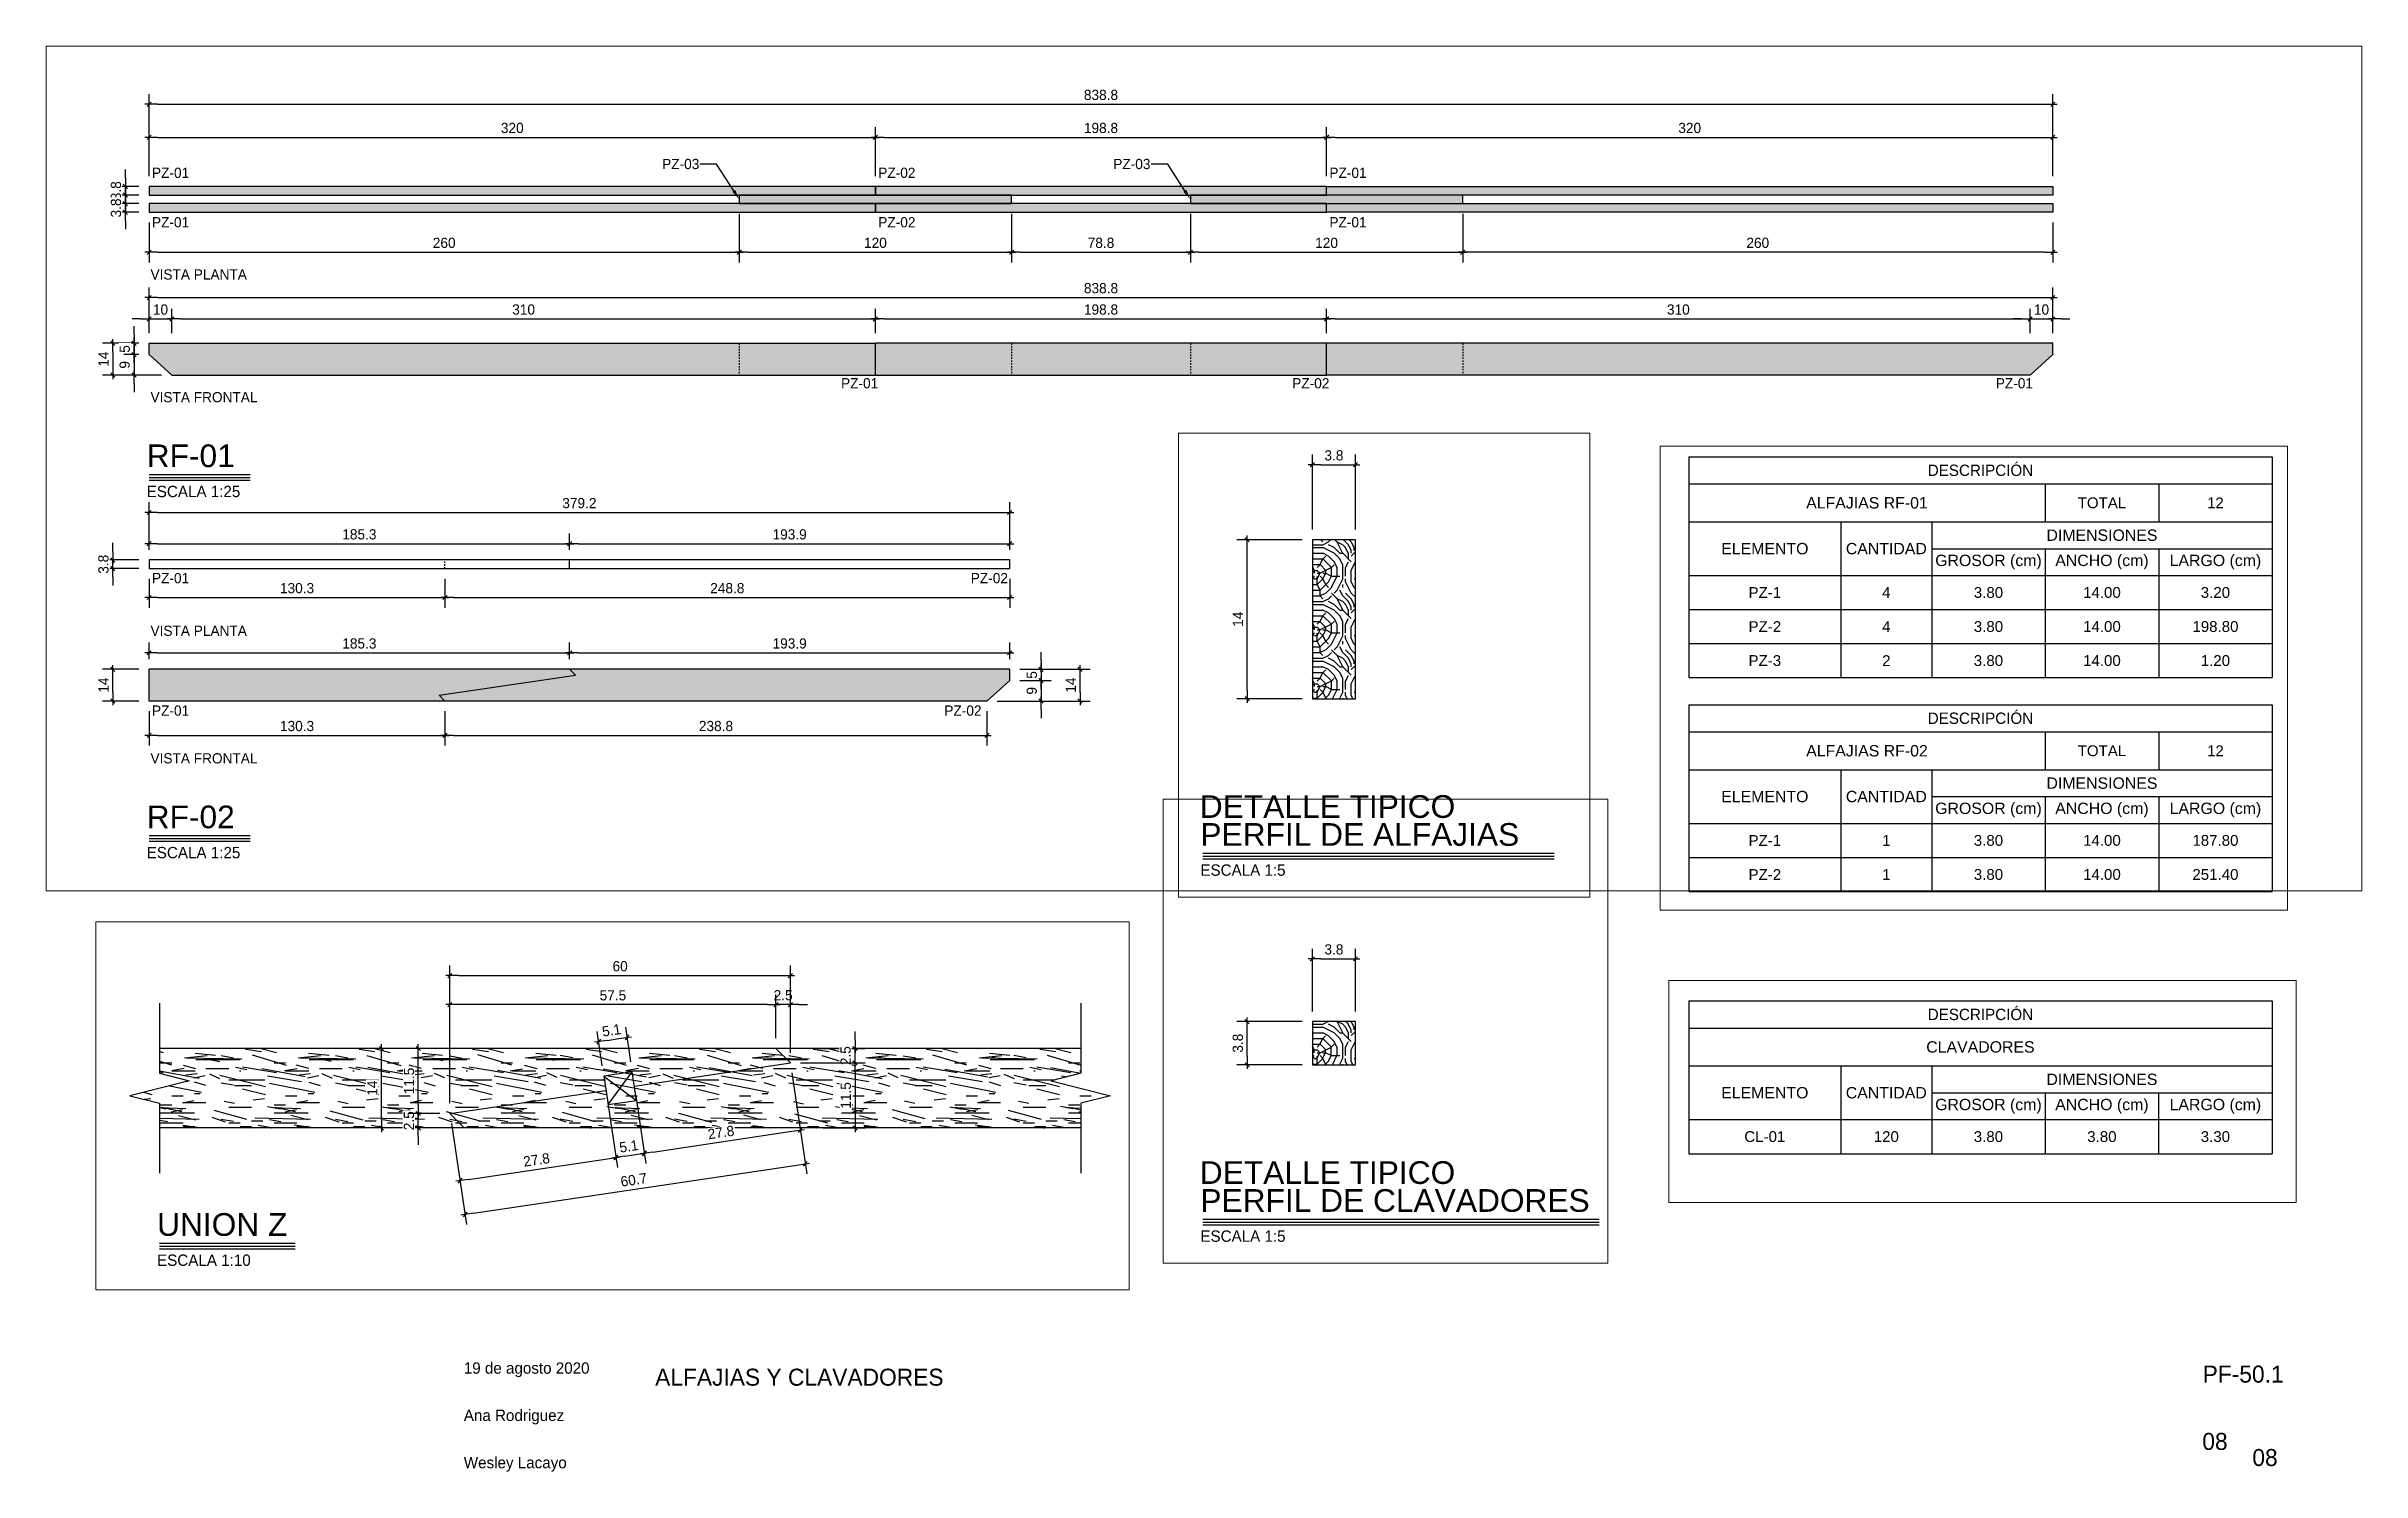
# Paper-space layout 'PT-08' of a CAD drawing. Header units: millimetres. Extents: x 90.5 to 131.3, y 309.4 to 334.5.
# The model-space entities are those that its viewports show. They can reach past a viewport. Long polylines and large blocks are cut down to what shows.
import ezdxf
from ezdxf import colors
from ezdxf.entities.mleader import LeaderData, LeaderLine
from ezdxf.enums import TextEntityAlignment as Align
from ezdxf.math import Vec2, Vec3

# ---------------------------------------------------------------- set-up
doc = ezdxf.new("R2010")
doc.units = ezdxf.units.MM
doc.linetypes.add('HIDDEN2', pattern=[4.7625, 3.175, -1.5875])
for name, color, linetype in [('0 @ 0.05', 7, 'Continuous'), ('0 @ 0.1', 7, 'Continuous'), ('0 @ 0.25', 7, 'Continuous'), ('ALFAJIAS', 3, 'Continuous'), ('BOTAGUAS', 3, 'Continuous'), ('cotas', 1, 'Continuous'), ('TEXTO', 2, 'Continuous'), ('TEXTO @ 0.25', 2, 'Continuous'), ('TEXTOS TITULOS @ 0.05', 3, 'Continuous'), ('TEXTOS TITULOS @ 0.1', 3, 'Continuous'), ('TEXTOS TITULOS @ 0.25', 3, 'Continuous')]:
    doc.layers.add(name, color=color, linetype=linetype)
doc.styles.add('century gothic', font='GOTHIC.TTF')
doc.styles.add('NOTAS', font='GOTHIC.TTF')
doc.styles.add('SMCtitulos', font='sanss___.ttf')
doc.styles.get("Standard").update_dxf_attribs({"font": 'arial.ttf'})
doc.dimstyles.new('ANOTATIVE CM SMCONSTRUCCIONES', dxfattribs={"dimscale": 0, "dimtxt": 0.18, "dimasz": 0.15, "dimexe": 0.18, "dimexo": 0.18, "dimgap": 0.07, "dimtad": 1, "dimdec": 1, "dimlfac": 100, "dimdsep": 46, "dimtxsty": 'century gothic', "dimblk1": 'FLECHA1', "dimblk2": 'FLECHA1', "dimsah": 1, "dimcen": 0.18, "dimdle": 0.075, "dimclrd": 1, "dimclre": 1, "dimclrt": 2, "dimaunit": 1, "dimadec": 0, "dimazin": 2, "dimtfac": 0.75, "dimtdec": 1, "dimtix": 1, "dimtmove": 2, "dimatfit": 3, "dimfxl": 0.09, "dimtvp": 1.5, "dimtfill": 1, "dimtolj": 1, "dimtzin": 0, "dimarcsym": 0})
pattern_1 = [(0, (0.071, 0.078), (2e-17, 0.1), [0.02, -0.08]), (8.9726, (0.072, 0.024), (0.600000002938, 0.0999997625589), [0.0192354, -1.9043029]), (5.7105, (0.071, 0.03), (0.9000000173776, 0.09999855072), [0.0200998, -0.9848876]), (344.5779, (0.071, 0.06), (1.09999995194465, -0.2999987338817), [0.0300832, -2.9782377]), (353.6599, (0.073, 0.093), (0.100000031604, 2.042995e-07), [0.0181108, -0.8874276]), (345.0686, (0.076, 0.036), (0.3999999991583, -0.0999998369396), [0.0155242, -1.5368932]), (348.6901, (0.041, 0.094), (0.10000002915, 3.7066e-08), [0.0407922, -0.4691097]), (5.7105, (0.072, 0.015), (0.9000000173776, 0.09999855072), [0.0100499, -0.9949375]), (0, (0.071, 0.057), (2e-17, 0.1), [0.01, -0.09]), (0, (0.051, 0.069), (2e-17, 0.1), [0.03, -0.07]), (11.3099, (0.071, 0.084), (0.399999977165, 0.099999743605), [0.010198, -0.4997039]), (2.7263, (0.061, 0.047), (2.0000000294973, 0.0999996017727), [0.0210238, -2.0813558]), (352.4054, (0.066, 0.044), (0.7999999857986, -0.0999993683551), [0.0151327, -1.4981417]), (0, (0.061, 0.006), (2e-17, 0.1), [0.02, -0.08]), (358.8309, (0.051, 0.001), (0.10000001832397, 7.680173e-08), [0.0490102, -4.85201]), (0, (0.051, 0.076), (2e-17, 0.1), [0.01, -0.09]), (0, (0.061, 0.084), (2e-17, 0.1), [0.01, -0.09]), (0, (0.016, 0.093), (2e-17, 0.1), [0.015, -0.085]), (350.5377, (0.043, 0.098), (0.100000007722, 3.876e-08), [0.0304138, -0.5778624]), (0, (0.011, 0.098), (2e-17, 0.1), [0.02, -0.08]), (0, (2e-18, 0.008), (2e-17, 0.1), [0.011, -0.089]), (0, (0.051, 0.013), (2e-17, 0.1), [0.01, -0.09]), (0, (4e-18, 0.016), (2e-17, 0.1), [0.021, -0.079]), (5.4403, (0.051, 0.022), (0.9999999701151, 0.099999478357), [0.021095, -2.0884072]), (0, (0.052, 0.03), (2e-17, 0.1), [0.019, -0.081]), (0, (7e-18, 0.032), (2e-17, 0.1), [0.011, -0.089]), (358.8309, (0.012, 0.048), (0.10000001832397, 7.680173e-08), [0.0490102, -4.85201]), (0, (0.021, 0.057), (2e-17, 0.1), [0.01, -0.09]), (0, (0.011, 0.06), (2e-17, 0.1), [0.01, -0.09]), (0, (0.051, 0.06), (2e-17, 0.1), [0.02, -0.08]), (0, (0.031, 0.062), (2e-17, 0.1), [0.01, -0.09]), (0, (0.011, 0.074), (2e-17, 0.1), [0.02, -0.08]), (19.6538, (0.038, 0.032), (1.1000000252122, 0.39999945747), [0.0148661, -1.4717406]), (11.3099, (0.021, 0.06), (0.399999977165, 0.099999743605), [0.010198, -0.4997039]), (11.3099, (0.061, 0.055), (0.399999977165, 0.099999743605), [0.010198, -0.4997039]), (5.7105, (0.031, 0.093), (0.9000000173776, 0.09999855072), [0.0100499, -0.9949375]), (349.6952, (2e-17, 0.1), (0.5999999976978, -0.099999469665), [0.0111803, -1.1068535]), (348.6901, (0.011, 0.008), (0.10000002915, 3.7066e-08), [0.010198, -0.4997039]), (90, (0.021, 0.006), (-0.1, 3e-17), [0, -0.1]), (346.6076, (1e-17, 0.062), (1.7000000224969, -0.3999969532983), [0.021587, -2.1371154]), (11.3099, (0.061, 0.076), (0.399999977165, 0.099999743605), [0.010198, -0.4997039]), (10.3048, (0.061, 0.013), (0.499999978803, 0.099999604434), [0.0111803, -1.1068535]), (348.6901, (0.031, 0.057), (0.10000002915, 3.7066e-08), [0.010198, -0.4997039]), (348.6901, (0.041, 0.062), (0.10000002915, 3.7066e-08), [0.010198, -0.4997039]), (341.5651, (1e-17, 0.052), (0.099999979124, 1.16835e-07), [0.0126491, -0.3035786]), (345.9638, (0.011, 0.086), (0.099999960573, 1.24373e-07), [0.0412311, -0.3710794]), (343.3008, (0.031, 0.093), (0.6999999957667, -0.199999373205), [0.0313209, -1.0127095]), (0, (0.031, 0.098), (2e-17, 0.1), [0.012, -0.088]), (345.9638, (0.021, 0.016), (0.099999960573, 1.24373e-07), [0.0412311, -0.3710794]), (345.9638, (0.011, 0.023), (0.099999960573, 1.24373e-07), [0.0412311, -0.3710794]), (345.9638, (0.011, 0.032), (0.099999960573, 1.24373e-07), [0.0412311, -0.3710794]), (349.6952, (2e-17, 0.076), (0.5999999976978, -0.099999469665), [0.0111803, -1.1068535]), (345.9638, (0.031, 0.074), (0.099999960573, 1.24373e-07), [0.0206155, -0.391695]), (349.6952, (1e-17, 0.044), (0.5999999976978, -0.099999469665), [0.0111803, -1.1068535]), (357.6141, (0.052, 0.037), (0.0999999945924, 1.226411e-07), [0.0240208, -2.3780615]), (349.6952, (0.041, 0.055), (0.5999999976978, -0.099999469665), [0.0111803, -1.1068535]), (12.5288, (0.052, 0.053), (0.4000000478475, 0.0999999303734), [0.0092195, -0.9127349]), (349.5626, (9e-18, 0.039), (1.099999968247, -0.19999853435233), [0.0386394, -3.8252955]), (351.8699, (0.038, 0.032), (0.099999946092, -2.4175e-08), [0.0141421, -0.6929646]), (4.7636, (0.011, 0.042), (1.0999999949774, 0.0999991449617), [0.0240832, -1.1800762]), (0, (0.035, 0.044), (2e-17, 0.1), [0.031, -0.069]), (344.7449, (2e-17, 0.089), (0.399999971214, -0.0999998321444), [0.0114018, -1.1287736]), (350.5377, (0.021, 0.006), (0.100000007722, 3.876e-08), [0.0304138, -0.5778624]), (340.0169, (6e-18, 0.027), (0.2999999880404, -0.09999993244), [0.0117047, -1.1587652]), (0, (0.081, 0.086), (2e-17, 0.1), [0.005, -0.095]), (0, (0.081, 0.042), (2e-17, 0.1), [0.01, -0.09]), (11.3099, (0.081, 0.006), (0.399999977165, 0.099999743605), [0.010198, -0.4997039]), (0, (0.082, 0.016), (2e-17, 0.1), [0.018, -0.082]), (343.3008, (0.081, 0.069), (0.6999999957667, -0.199999373205), [0.0104403, -1.0335901]), (348.0207, (0.082, 0.048), (1.89999996112556, -0.40010977080318), [0.0184007, -3.3550644]), (90, (0.081, 0.006), (-0.1, 3e-17), [0, -0.1]), (0, (0.091, 0.008), (2e-17, 0.1), [0.009, -0.091]), (0, (0.091, 0.027), (2e-17, 0.1), [0.009, -0.091]), (0, (0.091, 0.032), (2e-17, 0.1), [0.009, -0.091]), (336.0376, (0.091, 0.066), (0.700000002743, -0.2999986651716), [0.0098489, -0.9750362]), (348.5163, (0.091, 0.078), (0.49999999838688, -0.1000155470607), [0.0091838, -6.5215525]), (341.5651, (0.091, 0.042), (0.099999979124, 1.16835e-07), [0.0094868, -0.3067408]), (347.4712, (0.091, 0.091), (0.500000032041, -0.0999999603045), [0.0092195, -0.9127349])]
pattern_2 = [(0, (0.142, 0.156), (4e-17, 0.2), [0.04, -0.16]), (8.9726, (0.144, 0.048), (1.200000005876, 0.199999525118), [0.0384708, -3.8086058]), (5.7105, (0.142, 0.06), (1.800000034755, 0.19999710144), [0.0401996, -1.9697752]), (344.5779, (0.142, 0.12), (2.1999999038893, -0.5999974677634), [0.0601664, -5.9564754]), (353.6599, (0.146, 0.186), (0.200000063208, 4.086e-07), [0.0362216, -1.7748552]), (345.0686, (0.152, 0.072), (0.799999998317, -0.199999673879), [0.0310484, -3.0737864]), (348.6901, (0.082, 0.188), (0.2000000583, 7.413e-08), [0.0815844, -0.9382194]), (5.7105, (0.144, 0.03), (1.800000034755, 0.19999710144), [0.0200998, -1.989875]), (0, (0.142, 0.114), (4e-17, 0.2), [0.02, -0.18]), (0, (0.102, 0.138), (4e-17, 0.2), [0.06, -0.14]), (11.3099, (0.142, 0.168), (0.79999995433, 0.19999948721), [0.020396, -0.9994078]), (2.7263, (0.122, 0.094), (4.0000000589947, 0.1999992035454), [0.0420476, -4.1627116]), (352.4054, (0.132, 0.088), (1.599999971597, -0.19999873671), [0.0302654, -2.9962834]), (0, (0.122, 0.012), (4e-17, 0.2), [0.04, -0.16]), (358.8309, (0.102, 0.002), (0.2000000366479, 1.5360345e-07), [0.0980204, -9.70402]), (0, (0.102, 0.152), (4e-17, 0.2), [0.02, -0.18]), (0, (0.122, 0.168), (4e-17, 0.2), [0.02, -0.18]), (0, (0.032, 0.186), (4e-17, 0.2), [0.03, -0.17]), (350.5377, (0.086, 0.196), (0.200000015444, 7.752e-08), [0.0608276, -1.1557248]), (0, (0.022, 0.196), (4e-17, 0.2), [0.04, -0.16]), (0, (4e-18, 0.016), (4e-17, 0.2), [0.022, -0.178]), (0, (0.102, 0.026), (4e-17, 0.2), [0.02, -0.18]), (0, (7e-18, 0.032), (4e-17, 0.2), [0.042, -0.158]), (5.4403, (0.102, 0.044), (1.9999999402303, 0.199998956714), [0.04219, -4.1768144]), (0, (0.104, 0.06), (4e-17, 0.2), [0.038, -0.162]), (0, (1e-17, 0.064), (4e-17, 0.2), [0.022, -0.178]), (358.8309, (0.024, 0.096), (0.2000000366479, 1.5360345e-07), [0.0980204, -9.70402]), (0, (0.042, 0.114), (4e-17, 0.2), [0.02, -0.18]), (0, (0.022, 0.12), (4e-17, 0.2), [0.02, -0.18]), (0, (0.102, 0.12), (4e-17, 0.2), [0.04, -0.16]), (0, (0.062, 0.124), (4e-17, 0.2), [0.02, -0.18]), (0, (0.022, 0.148), (4e-17, 0.2), [0.04, -0.16]), (19.6538, (0.076, 0.064), (2.200000050424, 0.79999891494), [0.0297322, -2.9434812]), (11.3099, (0.042, 0.12), (0.79999995433, 0.19999948721), [0.020396, -0.9994078]), (11.3099, (0.122, 0.11), (0.79999995433, 0.19999948721), [0.020396, -0.9994078]), (5.7105, (0.062, 0.186), (1.800000034755, 0.19999710144), [0.0200998, -1.989875]), (349.6952, (4e-17, 0.2), (1.199999995396, -0.19999893933), [0.0223606, -2.213707]), (348.6901, (0.022, 0.016), (0.2000000583, 7.413e-08), [0.020396, -0.9994078]), (90, (0.042, 0.012), (-0.2, 6e-17), [0, -0.2]), (346.6076, (3e-17, 0.124), (3.400000044994, -0.7999939065965), [0.043174, -4.2742308]), (11.3099, (0.122, 0.152), (0.79999995433, 0.19999948721), [0.020396, -0.9994078]), (10.3048, (0.122, 0.026), (0.999999957606, 0.199999208868), [0.0223606, -2.213707]), (348.6901, (0.062, 0.114), (0.2000000583, 7.413e-08), [0.020396, -0.9994078]), (348.6901, (0.082, 0.124), (0.2000000583, 7.413e-08), [0.020396, -0.9994078]), (341.5651, (2e-17, 0.104), (0.19999995825, 2.3367e-07), [0.0252982, -0.6071572]), (345.9638, (0.022, 0.172), (0.19999992115, 2.4875e-07), [0.0824622, -0.7421588]), (343.3008, (0.062, 0.186), (1.399999991533, -0.39999874641), [0.0626418, -2.025419]), (0, (0.062, 0.196), (4e-17, 0.2), [0.024, -0.176]), (345.9638, (0.042, 0.032), (0.19999992115, 2.4875e-07), [0.0824622, -0.7421588]), (345.9638, (0.022, 0.046), (0.19999992115, 2.4875e-07), [0.0824622, -0.7421588]), (345.9638, (0.022, 0.064), (0.19999992115, 2.4875e-07), [0.0824622, -0.7421588]), (349.6952, (3e-17, 0.152), (1.199999995396, -0.19999893933), [0.0223606, -2.213707]), (345.9638, (0.062, 0.148), (0.19999992115, 2.4875e-07), [0.041231, -0.78339]), (349.6952, (2e-17, 0.088), (1.199999995396, -0.19999893933), [0.0223606, -2.213707]), (357.6141, (0.104, 0.074), (0.199999989185, 2.452822e-07), [0.0480416, -4.756123]), (349.6952, (0.082, 0.11), (1.199999995396, -0.19999893933), [0.0223606, -2.213707]), (12.5288, (0.104, 0.106), (0.800000095695, 0.199999860747), [0.018439, -1.8254698]), (349.5626, (2e-17, 0.078), (2.199999936494, -0.3999970687047), [0.0772788, -7.650591]), (351.8699, (0.076, 0.064), (0.199999892184, -4.835e-08), [0.0282842, -1.3859292]), (4.7636, (0.022, 0.084), (2.199999989955, 0.199998289923), [0.0481664, -2.3601524]), (0, (0.07, 0.088), (4e-17, 0.2), [0.062, -0.138]), (344.7449, (4e-17, 0.178), (0.799999942428, -0.199999664289), [0.0228036, -2.2575472]), (350.5377, (0.042, 0.012), (0.200000015444, 7.752e-08), [0.0608276, -1.1557248]), (340.0169, (1e-17, 0.054), (0.599999976081, -0.19999986488), [0.0234094, -2.3175304]), (0, (0.162, 0.172), (4e-17, 0.2), [0.01, -0.19]), (0, (0.162, 0.084), (4e-17, 0.2), [0.02, -0.18]), (11.3099, (0.162, 0.012), (0.79999995433, 0.19999948721), [0.020396, -0.9994078]), (0, (0.164, 0.032), (4e-17, 0.2), [0.036, -0.164]), (343.3008, (0.162, 0.138), (1.399999991533, -0.39999874641), [0.0208806, -2.0671802]), (348.0207, (0.164, 0.096), (3.7999999222511, -0.8002195416064), [0.0368014, -6.7101288]), (90, (0.162, 0.012), (-0.2, 6e-17), [0, -0.2]), (0, (0.182, 0.016), (4e-17, 0.2), [0.018, -0.182]), (0, (0.182, 0.054), (4e-17, 0.2), [0.018, -0.182]), (0, (0.182, 0.064), (4e-17, 0.2), [0.018, -0.182]), (336.0376, (0.182, 0.132), (1.400000005486, -0.599997330343), [0.0196978, -1.9500724]), (348.5163, (0.182, 0.156), (0.99999999677376, -0.2000310941214), [0.0183676, -13.043105]), (341.5651, (0.182, 0.084), (0.19999995825, 2.3367e-07), [0.0189736, -0.6134816]), (347.4712, (0.182, 0.182), (1.000000064082, -0.19999992061), [0.018439, -1.8254698])]

psp = doc.layouts.new('PT-08')

# ---------------------------------------------------------------- texts
at = {"layer": 'TEXTO', "color": 2, "attachment_point": 1, "style": 'century gothic'}
for s, insert, char_height, width in [('19 de agosto 2020', (97.885, 311.32), 0.2, 3.7301), ('{\\H3.3333x;ALFAJIAS Y CLAVADORES}', (101.257, 311.209), 0.09, 7.76933), ('PF-50.1', (128.53, 311.263), 0.3, 3.7301), ('Ana Rodriguez', (97.885, 310.487), 0.2, 3.7301), ('08', (128.524, 310.077), 0.3, 3.7301), ('08', (129.406, 309.793), 0.3, 3.7301), ('Wesley Lacayo', (97.885, 309.654), 0.2, 3.7301)]:
    psp.add_mtext(s, dxfattribs=dict(at, insert=insert, char_height=char_height, width=width))

msp = doc.modelspace()

# ---------------------------------------------------------------- texts
at = {"layer": 'TEXTO @ 0.25', "color": 2, "char_height": 0.045, "attachment_point": 1, "style": 'century gothic'}
for s, insert, width in [('PZ-01', (19534.5507, 4517.8257), 0.442334), ('PZ-02', (19537.7507, 4517.8257), 0.442334), ('PZ-01', (19539.7384, 4517.8257), 0.442334), ('PZ-01', (19534.5507, 4517.6077), 0.442334), ('PZ-02', (19537.7507, 4517.6077), 0.442334), ('PZ-01', (19539.7384, 4517.6077), 0.442334), ('VISTA PLANTA ', (19534.5442, 4517.3777), 0.442334), ('PZ-01', (19537.5868, 4516.8983), 0.442334), ('PZ-02', (19539.5745, 4516.8983), 0.442334), ('PZ-01', (19542.6745, 4516.8983), 0.442334), ('VISTA FRONTAL', (19534.5442, 4516.837), 0.647396), ('VISTA PLANTA ', (19534.5442, 4515.8079), 0.442334), ('VISTA FRONTAL', (19534.5442, 4515.2458), 0.647396)]:
    msp.add_mtext(s, dxfattribs=dict(at, insert=insert, width=width))

# ---------------------------------------------------------------- blocks, each defined once
blk = doc.blocks.new('*U172')
at = {"color": 2}
blk.add_line((0, 0.052), (6.194, 0.052), dxfattribs=at)
at = {"color": 250}
blk.add_line((0, 0), (6.194, 0), dxfattribs=at)
at = {"color": 7}
blk.add_line((0, -0.047), (6.194, -0.047), dxfattribs=at)
at = {"color": 0, "linetype": 'ByBlock', "lineweight": -2, "style": 'NOTAS'}
for tag, p in [('1TITLE', (0.027, 1.014)), ('2TITLE', (-0.043, 0.181))]:
    blk.add_attdef(tag, p, '', height=0.3, dxfattribs=at)
blk.add_attdef('SCALE', text='', height=0.18, dxfattribs=at).set_placement((-0.043, -0.148), align=Align.TOP_LEFT)
blk = doc.blocks.new('FLECHA1')
at = {"color": 1}
blk.add_line((-1, 0), (0.496, 0), dxfattribs=at)
at = {"color": 4}
blk.add_line((-0.246, -0.248), (0.248, 0.25), dxfattribs=at)
blk = doc.blocks.new('*D921')
at = {"color": 1, "lineweight": -2, "transparency": 16777216}
for p, q in [((19535.4643, 4513.0569), (19535.4068, 4513.0569)), ((19535.4158, 4512.9244), (19535.4158, 4513.0494)), ((19535.4643, 4512.9169), (19535.4068, 4512.9169))]:
    blk.add_line(p, q, dxfattribs=at)
at = {"layer": 'Defpoints', "color": 0, "transparency": 16777216}
for p in [(19535.4158, 4513.0569), (19535.4733, 4513.0569), (19535.4733, 4512.9169)]:
    blk.add_point(p, dxfattribs=at)
at = {"color": 1, "lineweight": -2, "transparency": 16777216, "xscale": 0.0075, "yscale": 0.0075, "zscale": 0.0075}
for p, rotation in [((19535.4158, 4513.0569), 90), ((19535.4158, 4512.9169), 270)]:
    blk.add_blockref('FLECHA1', p, dxfattribs=dict(at, rotation=rotation))
at = {"color": 2, "transparency": 16777216, "insert": (19535.4077, 4512.9869), "char_height": 0.009, "attachment_point": 5, "rotation": 90, "style": 'century gothic', "bg_fill": 3, "box_fill_scale": 1.1, "bg_fill_color": 256, "bg_fill_true_color": 13158600, "bg_fill_transparency": 0}
blk.add_mtext('\\A1;14', dxfattribs=at)
blk = doc.blocks.new('*D920')
at = {"color": 1, "lineweight": -2, "transparency": 16777216}
for p, q in [((19535.4733, 4513.0659), (19535.4733, 4513.1321)), ((19535.4808, 4513.1231), (19535.5038, 4513.1231)), ((19535.5113, 4513.0659), (19535.5113, 4513.1321))]:
    blk.add_line(p, q, dxfattribs=at)
at = {"layer": 'Defpoints', "color": 0, "transparency": 16777216}
for p in [(19535.4733, 4513.0569), (19535.5113, 4513.0569)]:
    blk.add_point(p, dxfattribs=at)
at = {"color": 1, "lineweight": -2, "transparency": 16777216, "xscale": 0.0075, "yscale": 0.0075, "zscale": 0.0075, "rotation": 180}
blk.add_blockref('FLECHA1', (19535.4733, 4513.1231), dxfattribs=at)
at = {"color": 1, "lineweight": -2, "transparency": 16777216, "xscale": 0.0075, "yscale": 0.0075, "zscale": 0.0075}
blk.add_blockref('FLECHA1', (19535.5113, 4513.1231), dxfattribs=at)
at = {"color": 2, "transparency": 16777216, "insert": (19535.4923, 4513.1313), "char_height": 0.009, "attachment_point": 5, "style": 'century gothic', "bg_fill": 3, "box_fill_scale": 1.1, "bg_fill_color": 256, "bg_fill_true_color": 13158600, "bg_fill_transparency": 0}
blk.add_mtext('\\A1;3.8', dxfattribs=at)
at = {"layer": 'Defpoints', "color": 0, "transparency": 16777216}
blk.add_point((19535.5113, 4513.1231), dxfattribs=at)
blk = doc.blocks.new('*T642')
at = {"layer": 'cotas', "color": 0, "linetype": 'ByBlock', "lineweight": -2, "transparency": 16777216}
for p, q in [((0, 0), (5.1409, 0)), ((0, 0), (0, -1.9461)), ((5.1409, 0), (5.1409, -1.9461)), ((0, -0.2392), (5.1409, -0.2392)), ((3.1409, -0.2392), (3.1409, -0.5731)), ((4.1409, -0.2392), (4.1409, -0.5731)), ((0, -0.5731), (5.1409, -0.5731)), ((1.3409, -0.5731), (1.3409, -1.9461)), ((2.1409, -0.5731), (2.1409, -1.9461)), ((2.1409, -0.8096), (5.1409, -0.8096)), ((3.1409, -0.8096), (3.1409, -1.9461)), ((4.1409, -0.8096), (4.1409, -1.9461)), ((0, -1.0461), (5.1409, -1.0461)), ((0, -1.3461), (5.1409, -1.3461)), ((0, -1.6461), (5.1409, -1.6461)), ((0, -1.9461), (5.1409, -1.9461))]:
    blk.add_line(p, q, dxfattribs=at)
at = {"layer": 'cotas', "color": 0, "transparency": 16777216, "insert": (2.5704, -0.1196), "char_height": 0.1, "width": 5.077526, "attachment_point": 5, "style": 'century gothic'}
blk.add_mtext('DESCRIPCIÓN', dxfattribs=at)
at = {"layer": 'cotas', "color": 0, "transparency": 16777216, "attachment_point": 5}
for s, insert, char_height, width in [('ALFAJIAS RF-01', (1.5704, -0.4061), 0.1, 3.077526), ('TOTAL', (3.6409, -0.4061), 0.09502, 0.936652), ('12', (4.6409, -0.4061), 0.09502, 0.936652), ('DIMENSIONES', (3.6409, -0.6913), 0.1, 2.936652), ('ELEMENTO', (0.6704, -0.8096), 0.1, 1.277526), ('CANTIDAD', (1.7409, -0.8096), 0.1, 0.736652), ('GROSOR (cm)', (2.6409, -0.9278), 0.1, 0.936652), ('ANCHO (cm)', (3.6409, -0.9278), 0.1, 0.936652), ('LARGO (cm)', (4.6409, -0.9278), 0.1, 0.936652), ('PZ-1', (0.6704, -1.1961), 0.09502, 1.277526), ('4', (1.7409, -1.1961), 0.095, 0.736652), ('3.80', (2.6409, -1.1961), 0.09502, 0.936652), ('14.00', (3.6409, -1.1961), 0.09502, 0.936652), ('3.20', (4.6409, -1.1961), 0.09502, 0.936652), ('PZ-2', (0.6704, -1.4961), 0.09502, 1.277526), ('4', (1.7409, -1.4961), 0.095, 0.736652), ('3.80', (2.6409, -1.4961), 0.09502, 0.936652), ('14.00', (3.6409, -1.4961), 0.09502, 0.936652), ('198.80', (4.6409, -1.4961), 0.09502, 0.936652), ('PZ-3', (0.6704, -1.7961), 0.09502, 1.277526), ('2', (1.7409, -1.7961), 0.095, 0.736652), ('3.80', (2.6409, -1.7961), 0.09502, 0.936652), ('14.00', (3.6409, -1.7961), 0.09502, 0.936652), ('1.20', (4.6409, -1.7961), 0.09502, 0.936652)]:
    blk.add_mtext(s, dxfattribs=dict(at, insert=insert, char_height=char_height, width=width))
blk = doc.blocks.new('*U231')
at = {"color": 2}
blk.add_line((0.0001, 0.052), (1.7824, 0.052), dxfattribs=at)
at = {"color": 250}
blk.add_line((0.0001, 0), (1.7824, 0), dxfattribs=at)
at = {"color": 7}
blk.add_line((0.0001, -0.0469), (1.7824, -0.0469), dxfattribs=at)
at = {"color": 0, "linetype": 'ByBlock', "lineweight": -2, "style": 'NOTAS'}
for tag, p in [('1TITLE', (0.027, 1.0142)), ('2TITLE', (-0.0431, 0.1812))]:
    blk.add_attdef(tag, p, '', height=0.3, dxfattribs=at)
blk.add_attdef('SCALE', text='', height=0.18, dxfattribs=at).set_placement((-0.0431, -0.1475), align=Align.TOP_LEFT)
blk = doc.blocks.new('*D858')
at = {"color": 1, "lineweight": -2, "transparency": 16777216}
for p, q in [((19534.5382, 4517.7881), (19534.5382, 4518.0042)), ((19537.7382, 4517.7881), (19537.7382, 4518.0042)), ((19534.5757, 4517.9592), (19537.7007, 4517.9592))]:
    blk.add_line(p, q, dxfattribs=at)
at = {"layer": 'Defpoints', "color": 0, "transparency": 16777216}
for p in [(19537.7382, 4517.9592), (19534.5382, 4517.7431), (19537.7382, 4517.7431)]:
    blk.add_point(p, dxfattribs=at)
at = {"color": 1, "lineweight": -2, "transparency": 16777216, "xscale": 0.0375, "yscale": 0.0375, "zscale": 0.0375, "rotation": 180}
blk.add_blockref('FLECHA1', (19534.5382, 4517.9592), dxfattribs=at)
at = {"color": 1, "lineweight": -2, "transparency": 16777216, "xscale": 0.0375, "yscale": 0.0375, "zscale": 0.0375}
blk.add_blockref('FLECHA1', (19537.7382, 4517.9592), dxfattribs=at)
at = {"color": 2, "transparency": 16777216, "insert": (19536.1382, 4518.0004), "char_height": 0.045, "attachment_point": 5, "style": 'century gothic', "bg_fill": 3, "box_fill_scale": 1.1, "bg_fill_color": 256, "bg_fill_true_color": 13158600, "bg_fill_transparency": 0}
blk.add_mtext('\\A1;320', dxfattribs=at)
blk = doc.blocks.new('*D859')
at = {"color": 1, "lineweight": -2, "transparency": 16777216}
for p, q in [((19537.7382, 4517.7881), (19537.7382, 4518.0042)), ((19539.7259, 4517.7881), (19539.7259, 4518.0042)), ((19537.7757, 4517.9592), (19539.6884, 4517.9592))]:
    blk.add_line(p, q, dxfattribs=at)
at = {"layer": 'Defpoints', "color": 0, "transparency": 16777216}
for p in [(19539.7259, 4517.9592), (19537.7382, 4517.7431), (19539.7259, 4517.7431)]:
    blk.add_point(p, dxfattribs=at)
at = {"color": 1, "lineweight": -2, "transparency": 16777216, "xscale": 0.0375, "yscale": 0.0375, "zscale": 0.0375, "rotation": 180}
blk.add_blockref('FLECHA1', (19537.7382, 4517.9592), dxfattribs=at)
at = {"color": 1, "lineweight": -2, "transparency": 16777216, "xscale": 0.0375, "yscale": 0.0375, "zscale": 0.0375}
blk.add_blockref('FLECHA1', (19539.7259, 4517.9592), dxfattribs=at)
at = {"color": 2, "transparency": 16777216, "insert": (19538.7321, 4518.0004), "char_height": 0.045, "attachment_point": 5, "style": 'century gothic', "bg_fill": 3, "box_fill_scale": 1.1, "bg_fill_color": 256, "bg_fill_true_color": 13158600, "bg_fill_transparency": 0}
blk.add_mtext('\\A1;198.8', dxfattribs=at)
blk = doc.blocks.new('*D860')
at = {"color": 1, "lineweight": -2, "transparency": 16777216}
for p, q in [((19539.7259, 4517.7881), (19539.7259, 4518.0042)), ((19542.9259, 4517.7881), (19542.9259, 4518.0042)), ((19539.7634, 4517.9592), (19542.8884, 4517.9592))]:
    blk.add_line(p, q, dxfattribs=at)
at = {"layer": 'Defpoints', "color": 0, "transparency": 16777216}
for p in [(19542.9259, 4517.9592), (19539.7259, 4517.7431), (19542.9259, 4517.7431)]:
    blk.add_point(p, dxfattribs=at)
at = {"color": 1, "lineweight": -2, "transparency": 16777216, "xscale": 0.0375, "yscale": 0.0375, "zscale": 0.0375, "rotation": 180}
blk.add_blockref('FLECHA1', (19539.7259, 4517.9592), dxfattribs=at)
at = {"color": 1, "lineweight": -2, "transparency": 16777216, "xscale": 0.0375, "yscale": 0.0375, "zscale": 0.0375}
blk.add_blockref('FLECHA1', (19542.9259, 4517.9592), dxfattribs=at)
at = {"color": 2, "transparency": 16777216, "insert": (19541.3259, 4518.0004), "char_height": 0.045, "attachment_point": 5, "style": 'century gothic', "bg_fill": 3, "box_fill_scale": 1.1, "bg_fill_color": 256, "bg_fill_true_color": 13158600, "bg_fill_transparency": 0}
blk.add_mtext('\\A1;320', dxfattribs=at)
blk = doc.blocks.new('*D861')
at = {"color": 1, "lineweight": -2, "transparency": 16777216}
for p, q in [((19537.1382, 4517.6221), (19537.1382, 4517.4081)), ((19538.3382, 4517.6221), (19538.3382, 4517.4081)), ((19537.1757, 4517.4531), (19538.3007, 4517.4531))]:
    blk.add_line(p, q, dxfattribs=at)
at = {"layer": 'Defpoints', "color": 0, "transparency": 16777216}
for p in [(19537.1382, 4517.6671), (19538.3382, 4517.6671), (19538.3382, 4517.4531)]:
    blk.add_point(p, dxfattribs=at)
at = {"color": 1, "lineweight": -2, "transparency": 16777216, "xscale": 0.0375, "yscale": 0.0375, "zscale": 0.0375, "rotation": 180}
blk.add_blockref('FLECHA1', (19537.1382, 4517.4531), dxfattribs=at)
at = {"color": 1, "lineweight": -2, "transparency": 16777216, "xscale": 0.0375, "yscale": 0.0375, "zscale": 0.0375}
blk.add_blockref('FLECHA1', (19538.3382, 4517.4531), dxfattribs=at)
at = {"color": 2, "transparency": 16777216, "insert": (19537.7382, 4517.4943), "char_height": 0.045, "attachment_point": 5, "style": 'century gothic', "bg_fill": 3, "box_fill_scale": 1.1, "bg_fill_color": 256, "bg_fill_true_color": 13158600, "bg_fill_transparency": 0}
blk.add_mtext('\\A1;120', dxfattribs=at)
blk = doc.blocks.new('*D862')
at = {"color": 1, "lineweight": -2, "transparency": 16777216}
for p, q in [((19539.1259, 4517.6221), (19539.1259, 4517.4081)), ((19540.3259, 4517.6221), (19540.3259, 4517.4081)), ((19539.1634, 4517.4531), (19540.2884, 4517.4531))]:
    blk.add_line(p, q, dxfattribs=at)
at = {"layer": 'Defpoints', "color": 0, "transparency": 16777216}
for p in [(19539.1259, 4517.6671), (19540.3259, 4517.6671), (19540.3259, 4517.4531)]:
    blk.add_point(p, dxfattribs=at)
at = {"color": 1, "lineweight": -2, "transparency": 16777216, "xscale": 0.0375, "yscale": 0.0375, "zscale": 0.0375, "rotation": 180}
blk.add_blockref('FLECHA1', (19539.1259, 4517.4531), dxfattribs=at)
at = {"color": 1, "lineweight": -2, "transparency": 16777216, "xscale": 0.0375, "yscale": 0.0375, "zscale": 0.0375}
blk.add_blockref('FLECHA1', (19540.3259, 4517.4531), dxfattribs=at)
at = {"color": 2, "transparency": 16777216, "insert": (19539.7259, 4517.4943), "char_height": 0.045, "attachment_point": 5, "style": 'century gothic', "bg_fill": 3, "box_fill_scale": 1.1, "bg_fill_color": 256, "bg_fill_true_color": 13158600, "bg_fill_transparency": 0}
blk.add_mtext('\\A1;120', dxfattribs=at)
blk = doc.blocks.new('*D863')
at = {"color": 1, "lineweight": -2, "transparency": 16777216}
for p, q in [((19538.3382, 4517.6221), (19538.3382, 4517.4081)), ((19539.1259, 4517.6221), (19539.1259, 4517.4081)), ((19538.3757, 4517.4531), (19539.0884, 4517.4531))]:
    blk.add_line(p, q, dxfattribs=at)
at = {"layer": 'Defpoints', "color": 0, "transparency": 16777216}
for p in [(19538.3382, 4517.6671), (19539.1259, 4517.6671), (19539.1259, 4517.4531)]:
    blk.add_point(p, dxfattribs=at)
at = {"color": 1, "lineweight": -2, "transparency": 16777216, "xscale": 0.0375, "yscale": 0.0375, "zscale": 0.0375, "rotation": 180}
blk.add_blockref('FLECHA1', (19538.3382, 4517.4531), dxfattribs=at)
at = {"color": 1, "lineweight": -2, "transparency": 16777216, "xscale": 0.0375, "yscale": 0.0375, "zscale": 0.0375}
blk.add_blockref('FLECHA1', (19539.1259, 4517.4531), dxfattribs=at)
at = {"color": 2, "transparency": 16777216, "insert": (19538.7321, 4517.4943), "char_height": 0.045, "attachment_point": 5, "style": 'century gothic', "bg_fill": 3, "box_fill_scale": 1.1, "bg_fill_color": 256, "bg_fill_true_color": 13158600, "bg_fill_transparency": 0}
blk.add_mtext('\\A1;78.8', dxfattribs=at)
blk = doc.blocks.new('*D864')
at = {"color": 1, "lineweight": -2, "transparency": 16777216}
for p, q in [((19534.5382, 4517.5841), (19534.5382, 4517.4081)), ((19537.1382, 4517.5841), (19537.1382, 4517.4081)), ((19534.5757, 4517.4531), (19537.1007, 4517.4531))]:
    blk.add_line(p, q, dxfattribs=at)
at = {"layer": 'Defpoints', "color": 0, "transparency": 16777216}
for p in [(19534.5382, 4517.6291), (19537.1382, 4517.6291), (19537.1382, 4517.4531)]:
    blk.add_point(p, dxfattribs=at)
at = {"color": 1, "lineweight": -2, "transparency": 16777216, "xscale": 0.0375, "yscale": 0.0375, "zscale": 0.0375, "rotation": 180}
blk.add_blockref('FLECHA1', (19534.5382, 4517.4531), dxfattribs=at)
at = {"color": 1, "lineweight": -2, "transparency": 16777216, "xscale": 0.0375, "yscale": 0.0375, "zscale": 0.0375}
blk.add_blockref('FLECHA1', (19537.1382, 4517.4531), dxfattribs=at)
at = {"color": 2, "transparency": 16777216, "insert": (19535.8382, 4517.4943), "char_height": 0.045, "attachment_point": 5, "style": 'century gothic', "bg_fill": 3, "box_fill_scale": 1.1, "bg_fill_color": 256, "bg_fill_true_color": 13158600, "bg_fill_transparency": 0}
blk.add_mtext('\\A1;260', dxfattribs=at)
blk = doc.blocks.new('*D865')
at = {"color": 1, "lineweight": -2, "transparency": 16777216}
for p, q in [((19540.3259, 4517.5771), (19540.3259, 4517.4081)), ((19542.9259, 4517.5841), (19542.9259, 4517.4081)), ((19542.8884, 4517.4531), (19540.3634, 4517.4531))]:
    blk.add_line(p, q, dxfattribs=at)
at = {"layer": 'Defpoints', "color": 0, "transparency": 16777216}
for p in [(19542.9259, 4517.6291), (19540.3259, 4517.6221), (19540.3259, 4517.4531)]:
    blk.add_point(p, dxfattribs=at)
at = {"color": 1, "lineweight": -2, "transparency": 16777216, "xscale": 0.0375, "yscale": 0.0375, "zscale": 0.0375, "rotation": 180}
blk.add_blockref('FLECHA1', (19540.3259, 4517.4531), dxfattribs=at)
at = {"color": 1, "lineweight": -2, "transparency": 16777216, "xscale": 0.0375, "yscale": 0.0375, "zscale": 0.0375}
blk.add_blockref('FLECHA1', (19542.9259, 4517.4531), dxfattribs=at)
at = {"color": 2, "transparency": 16777216, "insert": (19541.6259, 4517.4943), "char_height": 0.045, "attachment_point": 5, "style": 'century gothic', "bg_fill": 3, "box_fill_scale": 1.1, "bg_fill_color": 256, "bg_fill_true_color": 13158600, "bg_fill_transparency": 0}
blk.add_mtext('\\A1;260', dxfattribs=at)
blk = doc.blocks.new('*D866')
at = {"color": 1, "lineweight": -2, "transparency": 16777216}
for p, q in [((19534.5382, 4517.7881), (19534.5382, 4518.1499)), ((19542.9259, 4517.7881), (19542.9259, 4518.1499)), ((19534.5757, 4518.1049), (19542.8884, 4518.1049))]:
    blk.add_line(p, q, dxfattribs=at)
at = {"layer": 'Defpoints', "color": 0, "transparency": 16777216}
for p in [(19542.9259, 4518.1049), (19534.5382, 4517.7431), (19542.9259, 4517.7431)]:
    blk.add_point(p, dxfattribs=at)
at = {"color": 1, "lineweight": -2, "transparency": 16777216, "xscale": 0.0375, "yscale": 0.0375, "zscale": 0.0375, "rotation": 180}
blk.add_blockref('FLECHA1', (19534.5382, 4518.1049), dxfattribs=at)
at = {"color": 1, "lineweight": -2, "transparency": 16777216, "xscale": 0.0375, "yscale": 0.0375, "zscale": 0.0375}
blk.add_blockref('FLECHA1', (19542.9259, 4518.1049), dxfattribs=at)
at = {"color": 2, "transparency": 16777216, "insert": (19538.7321, 4518.146), "char_height": 0.045, "attachment_point": 5, "style": 'century gothic', "bg_fill": 3, "box_fill_scale": 1.1, "bg_fill_color": 256, "bg_fill_true_color": 13158600, "bg_fill_transparency": 0}
blk.add_mtext('\\A1;838.8', dxfattribs=at)
blk = doc.blocks.new('*D867')
at = {"color": 1, "lineweight": -2, "transparency": 16777216}
for p, q in [((19534.4334, 4517.7806), (19534.4334, 4517.8181)), ((19534.4932, 4517.7431), (19534.3884, 4517.7431)), ((19534.4334, 4517.7431), (19534.4334, 4517.7051)), ((19534.4932, 4517.7051), (19534.3884, 4517.7051)), ((19534.4334, 4517.6676), (19534.4334, 4517.6301))]:
    blk.add_line(p, q, dxfattribs=at)
at = {"layer": 'Defpoints', "color": 0, "transparency": 16777216}
for p in [(19534.5382, 4517.7431), (19534.4334, 4517.7051), (19534.5382, 4517.7051)]:
    blk.add_point(p, dxfattribs=at)
at = {"color": 1, "lineweight": -2, "transparency": 16777216, "xscale": 0.0375, "yscale": 0.0375, "zscale": 0.0375}
for p, rotation in [((19534.4334, 4517.7431), 270), ((19534.4334, 4517.7051), 90)]:
    blk.add_blockref('FLECHA1', p, dxfattribs=dict(at, rotation=rotation))
at = {"color": 2, "transparency": 16777216, "insert": (19534.3922, 4517.7241), "char_height": 0.045, "attachment_point": 5, "rotation": 90, "style": 'century gothic', "bg_fill": 3, "box_fill_scale": 1.1, "bg_fill_color": 256, "bg_fill_true_color": 13158600, "bg_fill_transparency": 0}
blk.add_mtext('\\A1;3.8', dxfattribs=at)
blk = doc.blocks.new('*D868')
at = {"color": 1, "lineweight": -2, "transparency": 16777216}
for p, q in [((19534.4334, 4517.7046), (19534.4334, 4517.7421)), ((19534.4932, 4517.6671), (19534.3884, 4517.6671)), ((19534.4334, 4517.6291), (19534.4334, 4517.6671)), ((19534.4932, 4517.6291), (19534.3884, 4517.6291)), ((19534.4334, 4517.5916), (19534.4334, 4517.5541))]:
    blk.add_line(p, q, dxfattribs=at)
at = {"layer": 'Defpoints', "color": 0, "transparency": 16777216}
for p in [(19534.4334, 4517.6671), (19534.5382, 4517.6671), (19534.5382, 4517.6291)]:
    blk.add_point(p, dxfattribs=at)
at = {"color": 1, "lineweight": -2, "transparency": 16777216, "xscale": 0.0375, "yscale": 0.0375, "zscale": 0.0375}
for p, rotation in [((19534.4334, 4517.6671), 270), ((19534.4334, 4517.6291), 90)]:
    blk.add_blockref('FLECHA1', p, dxfattribs=dict(at, rotation=rotation))
at = {"color": 2, "transparency": 16777216, "insert": (19534.3922, 4517.6481), "char_height": 0.045, "attachment_point": 5, "rotation": 90, "style": 'century gothic', "bg_fill": 3, "box_fill_scale": 1.1, "bg_fill_color": 256, "bg_fill_true_color": 13158600, "bg_fill_transparency": 0}
blk.add_mtext('\\A1;3.8', dxfattribs=at)
blk = doc.blocks.new('*D869')
at = {"color": 1, "lineweight": -2, "transparency": 16777216}
for p, q in [((19534.4932, 4517.0518), (19534.3332, 4517.0518)), ((19534.3782, 4517.0143), (19534.3782, 4516.9493)), ((19534.5932, 4516.9118), (19534.3332, 4516.9118))]:
    blk.add_line(p, q, dxfattribs=at)
at = {"layer": 'Defpoints', "color": 0, "transparency": 16777216}
for p in [(19534.5382, 4517.0518), (19534.3782, 4516.9118), (19534.6382, 4516.9118)]:
    blk.add_point(p, dxfattribs=at)
at = {"color": 1, "lineweight": -2, "transparency": 16777216, "xscale": 0.0375, "yscale": 0.0375, "zscale": 0.0375}
for p, rotation in [((19534.3782, 4517.0518), 90), ((19534.3782, 4516.9118), 270)]:
    blk.add_blockref('FLECHA1', p, dxfattribs=dict(at, rotation=rotation))
at = {"color": 2, "transparency": 16777216, "insert": (19534.3376, 4516.9818), "char_height": 0.045, "attachment_point": 5, "rotation": 90, "style": 'century gothic', "bg_fill": 3, "box_fill_scale": 1.1, "bg_fill_color": 256, "bg_fill_true_color": 13158600, "bg_fill_transparency": 0}
blk.add_mtext('\\A1;14', dxfattribs=at)
blk = doc.blocks.new('*D870')
at = {"color": 1, "lineweight": -2, "transparency": 16777216}
for p, q in [((19534.4717, 4517.0893), (19534.4717, 4517.1268)), ((19534.4932, 4517.0518), (19534.4267, 4517.0518)), ((19534.4717, 4517.0018), (19534.4717, 4517.0518)), ((19534.4932, 4517.0018), (19534.4267, 4517.0018)), ((19534.4717, 4516.9643), (19534.4717, 4516.9268))]:
    blk.add_line(p, q, dxfattribs=at)
at = {"layer": 'Defpoints', "color": 0, "transparency": 16777216}
for p in [(19534.4717, 4517.0518), (19534.5382, 4517.0518), (19534.5382, 4517.0018)]:
    blk.add_point(p, dxfattribs=at)
at = {"color": 1, "lineweight": -2, "transparency": 16777216, "xscale": 0.0375, "yscale": 0.0375, "zscale": 0.0375}
for p, rotation in [((19534.4717, 4517.0518), 270), ((19534.4717, 4517.0018), 90)]:
    blk.add_blockref('FLECHA1', p, dxfattribs=dict(at, rotation=rotation))
at = {"color": 2, "transparency": 16777216, "insert": (19534.4311, 4517.0268), "char_height": 0.045, "attachment_point": 5, "rotation": 90, "style": 'century gothic', "bg_fill": 3, "box_fill_scale": 1.1, "bg_fill_color": 256, "bg_fill_true_color": 13158600, "bg_fill_transparency": 0}
blk.add_mtext('\\A1;5', dxfattribs=at)
blk = doc.blocks.new('*D871')
at = {"color": 1, "lineweight": -2, "transparency": 16777216}
for p, q in [((19534.4717, 4517.0393), (19534.4717, 4517.0768)), ((19534.4932, 4517.0018), (19534.4267, 4517.0018)), ((19534.4717, 4517.0018), (19534.4717, 4516.9118)), ((19534.5932, 4516.9118), (19534.4267, 4516.9118)), ((19534.4717, 4516.8743), (19534.4717, 4516.8368))]:
    blk.add_line(p, q, dxfattribs=at)
at = {"layer": 'Defpoints', "color": 0, "transparency": 16777216}
for p in [(19534.5382, 4517.0018), (19534.4717, 4516.9118), (19534.6382, 4516.9118)]:
    blk.add_point(p, dxfattribs=at)
at = {"color": 1, "lineweight": -2, "transparency": 16777216, "xscale": 0.0375, "yscale": 0.0375, "zscale": 0.0375}
for p, rotation in [((19534.4717, 4517.0018), 270), ((19534.4717, 4516.9118), 90)]:
    blk.add_blockref('FLECHA1', p, dxfattribs=dict(at, rotation=rotation))
at = {"color": 2, "transparency": 16777216, "insert": (19534.4305, 4516.9568), "char_height": 0.045, "attachment_point": 5, "rotation": 90, "style": 'century gothic', "bg_fill": 3, "box_fill_scale": 1.1, "bg_fill_color": 256, "bg_fill_true_color": 13158600, "bg_fill_transparency": 0}
blk.add_mtext('\\A1;9', dxfattribs=at)
blk = doc.blocks.new('*D872')
at = {"color": 1, "lineweight": -2, "transparency": 16777216}
for p, q in [((19534.5382, 4517.0968), (19534.5382, 4517.2042)), ((19534.6382, 4517.0968), (19534.6382, 4517.2042)), ((19534.5007, 4517.1592), (19534.4632, 4517.1592)), ((19534.5382, 4517.1592), (19534.6382, 4517.1592)), ((19534.6757, 4517.1592), (19534.7132, 4517.1592))]:
    blk.add_line(p, q, dxfattribs=at)
at = {"layer": 'Defpoints', "color": 0, "transparency": 16777216}
for p in [(19534.6382, 4517.1592), (19534.5382, 4517.0518), (19534.6382, 4517.0518)]:
    blk.add_point(p, dxfattribs=at)
at = {"color": 1, "lineweight": -2, "transparency": 16777216, "xscale": 0.0375, "yscale": 0.0375, "zscale": 0.0375}
blk.add_blockref('FLECHA1', (19534.5382, 4517.1592), dxfattribs=at)
at = {"color": 1, "lineweight": -2, "transparency": 16777216, "xscale": 0.0375, "yscale": 0.0375, "zscale": 0.0375, "rotation": 180}
blk.add_blockref('FLECHA1', (19534.6382, 4517.1592), dxfattribs=at)
at = {"color": 2, "transparency": 16777216, "insert": (19534.5882, 4517.2004), "char_height": 0.045, "attachment_point": 5, "style": 'century gothic', "bg_fill": 3, "box_fill_scale": 1.1, "bg_fill_color": 256, "bg_fill_true_color": 13158600, "bg_fill_transparency": 0}
blk.add_mtext('\\A1;10', dxfattribs=at)
blk = doc.blocks.new('*D873')
at = {"color": 1, "lineweight": -2, "transparency": 16777216}
for p, q in [((19534.6382, 4517.0968), (19534.6382, 4517.2042)), ((19537.7382, 4517.0968), (19537.7382, 4517.2042)), ((19534.6757, 4517.1592), (19537.7007, 4517.1592))]:
    blk.add_line(p, q, dxfattribs=at)
at = {"layer": 'Defpoints', "color": 0, "transparency": 16777216}
for p in [(19537.7382, 4517.1592), (19534.6382, 4517.0518), (19537.7382, 4517.0518)]:
    blk.add_point(p, dxfattribs=at)
at = {"color": 1, "lineweight": -2, "transparency": 16777216, "xscale": 0.0375, "yscale": 0.0375, "zscale": 0.0375, "rotation": 180}
blk.add_blockref('FLECHA1', (19534.6382, 4517.1592), dxfattribs=at)
at = {"color": 1, "lineweight": -2, "transparency": 16777216, "xscale": 0.0375, "yscale": 0.0375, "zscale": 0.0375}
blk.add_blockref('FLECHA1', (19537.7382, 4517.1592), dxfattribs=at)
at = {"color": 2, "transparency": 16777216, "insert": (19536.1882, 4517.2004), "char_height": 0.045, "attachment_point": 5, "style": 'century gothic', "bg_fill": 3, "box_fill_scale": 1.1, "bg_fill_color": 256, "bg_fill_true_color": 13158600, "bg_fill_transparency": 0}
blk.add_mtext('\\A1;310', dxfattribs=at)
blk = doc.blocks.new('*D874')
at = {"color": 1, "lineweight": -2, "transparency": 16777216}
for p, q in [((19537.7382, 4517.0968), (19537.7382, 4517.2042)), ((19539.7259, 4517.0968), (19539.7259, 4517.2042)), ((19537.7757, 4517.1592), (19539.6884, 4517.1592))]:
    blk.add_line(p, q, dxfattribs=at)
at = {"layer": 'Defpoints', "color": 0, "transparency": 16777216}
for p in [(19539.7259, 4517.1592), (19537.7382, 4517.0518), (19539.7259, 4517.0518)]:
    blk.add_point(p, dxfattribs=at)
at = {"color": 1, "lineweight": -2, "transparency": 16777216, "xscale": 0.0375, "yscale": 0.0375, "zscale": 0.0375, "rotation": 180}
blk.add_blockref('FLECHA1', (19537.7382, 4517.1592), dxfattribs=at)
at = {"color": 1, "lineweight": -2, "transparency": 16777216, "xscale": 0.0375, "yscale": 0.0375, "zscale": 0.0375}
blk.add_blockref('FLECHA1', (19539.7259, 4517.1592), dxfattribs=at)
at = {"color": 2, "transparency": 16777216, "insert": (19538.7321, 4517.2004), "char_height": 0.045, "attachment_point": 5, "style": 'century gothic', "bg_fill": 3, "box_fill_scale": 1.1, "bg_fill_color": 256, "bg_fill_true_color": 13158600, "bg_fill_transparency": 0}
blk.add_mtext('\\A1;198.8', dxfattribs=at)
blk = doc.blocks.new('*D875')
at = {"color": 1, "lineweight": -2, "transparency": 16777216}
for p, q in [((19539.7259, 4517.0968), (19539.7259, 4517.2042)), ((19542.8259, 4517.0968), (19542.8259, 4517.2042)), ((19539.7634, 4517.1592), (19542.7884, 4517.1592))]:
    blk.add_line(p, q, dxfattribs=at)
at = {"layer": 'Defpoints', "color": 0, "transparency": 16777216}
for p in [(19542.8259, 4517.1592), (19539.7259, 4517.0518), (19542.8259, 4517.0518)]:
    blk.add_point(p, dxfattribs=at)
at = {"color": 1, "lineweight": -2, "transparency": 16777216, "xscale": 0.0375, "yscale": 0.0375, "zscale": 0.0375, "rotation": 180}
blk.add_blockref('FLECHA1', (19539.7259, 4517.1592), dxfattribs=at)
at = {"color": 1, "lineweight": -2, "transparency": 16777216, "xscale": 0.0375, "yscale": 0.0375, "zscale": 0.0375}
blk.add_blockref('FLECHA1', (19542.8259, 4517.1592), dxfattribs=at)
at = {"color": 2, "transparency": 16777216, "insert": (19541.2759, 4517.2004), "char_height": 0.045, "attachment_point": 5, "style": 'century gothic', "bg_fill": 3, "box_fill_scale": 1.1, "bg_fill_color": 256, "bg_fill_true_color": 13158600, "bg_fill_transparency": 0}
blk.add_mtext('\\A1;310', dxfattribs=at)
blk = doc.blocks.new('*D876')
at = {"color": 1, "lineweight": -2, "transparency": 16777216}
for p, q in [((19542.8259, 4517.0968), (19542.8259, 4517.2042)), ((19542.9259, 4517.0968), (19542.9259, 4517.2042)), ((19542.7884, 4517.1592), (19542.7509, 4517.1592)), ((19542.8259, 4517.1592), (19542.9259, 4517.1592)), ((19542.9634, 4517.1592), (19543.0009, 4517.1592))]:
    blk.add_line(p, q, dxfattribs=at)
at = {"layer": 'Defpoints', "color": 0, "transparency": 16777216}
for p in [(19542.9259, 4517.1592), (19542.8259, 4517.0518), (19542.9259, 4517.0518)]:
    blk.add_point(p, dxfattribs=at)
at = {"color": 1, "lineweight": -2, "transparency": 16777216, "xscale": 0.0375, "yscale": 0.0375, "zscale": 0.0375}
blk.add_blockref('FLECHA1', (19542.8259, 4517.1592), dxfattribs=at)
at = {"color": 1, "lineweight": -2, "transparency": 16777216, "xscale": 0.0375, "yscale": 0.0375, "zscale": 0.0375, "rotation": 180}
blk.add_blockref('FLECHA1', (19542.9259, 4517.1592), dxfattribs=at)
at = {"color": 2, "transparency": 16777216, "insert": (19542.8759, 4517.2004), "char_height": 0.045, "attachment_point": 5, "style": 'century gothic', "bg_fill": 3, "box_fill_scale": 1.1, "bg_fill_color": 256, "bg_fill_true_color": 13158600, "bg_fill_transparency": 0}
blk.add_mtext('\\A1;10', dxfattribs=at)
blk = doc.blocks.new('*D877')
at = {"color": 1, "lineweight": -2, "transparency": 16777216}
for p, q in [((19534.5382, 4517.0968), (19534.5382, 4517.2984)), ((19542.9259, 4517.0968), (19542.9259, 4517.2984)), ((19534.5757, 4517.2534), (19542.8884, 4517.2534))]:
    blk.add_line(p, q, dxfattribs=at)
at = {"layer": 'Defpoints', "color": 0, "transparency": 16777216}
for p in [(19542.9259, 4517.2534), (19534.5382, 4517.0518), (19542.9259, 4517.0518)]:
    blk.add_point(p, dxfattribs=at)
at = {"color": 1, "lineweight": -2, "transparency": 16777216, "xscale": 0.0375, "yscale": 0.0375, "zscale": 0.0375, "rotation": 180}
blk.add_blockref('FLECHA1', (19534.5382, 4517.2534), dxfattribs=at)
at = {"color": 1, "lineweight": -2, "transparency": 16777216, "xscale": 0.0375, "yscale": 0.0375, "zscale": 0.0375}
blk.add_blockref('FLECHA1', (19542.9259, 4517.2534), dxfattribs=at)
at = {"color": 2, "transparency": 16777216, "insert": (19538.7321, 4517.2946), "char_height": 0.045, "attachment_point": 5, "style": 'century gothic', "bg_fill": 3, "box_fill_scale": 1.1, "bg_fill_color": 256, "bg_fill_true_color": 13158600, "bg_fill_transparency": 0}
blk.add_mtext('\\A1;838.8', dxfattribs=at)
blk = doc.blocks.new('*D878')
at = {"color": 1, "lineweight": -2, "transparency": 16777216}
for p, q in [((19534.4932, 4515.6156), (19534.3332, 4515.6156)), ((19534.3782, 4515.5131), (19534.3782, 4515.5781)), ((19534.4932, 4515.4756), (19534.3332, 4515.4756))]:
    blk.add_line(p, q, dxfattribs=at)
at = {"layer": 'Defpoints', "color": 0, "transparency": 16777216}
for p in [(19534.3782, 4515.6156), (19534.5382, 4515.6156), (19534.5382, 4515.4756)]:
    blk.add_point(p, dxfattribs=at)
at = {"color": 1, "lineweight": -2, "transparency": 16777216, "xscale": 0.0375, "yscale": 0.0375, "zscale": 0.0375}
for p, rotation in [((19534.3782, 4515.6156), 90), ((19534.3782, 4515.4756), 270)]:
    blk.add_blockref('FLECHA1', p, dxfattribs=dict(at, rotation=rotation))
at = {"color": 2, "transparency": 16777216, "insert": (19534.3376, 4515.5456), "char_height": 0.045, "attachment_point": 5, "rotation": 90, "style": 'century gothic', "bg_fill": 3, "box_fill_scale": 1.1, "bg_fill_color": 256, "bg_fill_true_color": 13158600, "bg_fill_transparency": 0}
blk.add_mtext('\\A1;14', dxfattribs=at)
blk = doc.blocks.new('*D879')
at = {"color": 1, "lineweight": -2, "transparency": 16777216}
for p, q in [((19534.3782, 4516.1348), (19534.3782, 4516.1723)), ((19534.4932, 4516.0973), (19534.3332, 4516.0973)), ((19534.3782, 4516.0593), (19534.3782, 4516.0973)), ((19534.4932, 4516.0593), (19534.3332, 4516.0593)), ((19534.3782, 4516.0218), (19534.3782, 4515.9843))]:
    blk.add_line(p, q, dxfattribs=at)
at = {"layer": 'Defpoints', "color": 0, "transparency": 16777216}
for p in [(19534.3782, 4516.0973), (19534.5382, 4516.0973), (19534.5382, 4516.0593)]:
    blk.add_point(p, dxfattribs=at)
at = {"color": 1, "lineweight": -2, "transparency": 16777216, "xscale": 0.0375, "yscale": 0.0375, "zscale": 0.0375}
for p, rotation in [((19534.3782, 4516.0973), 270), ((19534.3782, 4516.0593), 90)]:
    blk.add_blockref('FLECHA1', p, dxfattribs=dict(at, rotation=rotation))
at = {"color": 2, "transparency": 16777216, "insert": (19534.337, 4516.0783), "char_height": 0.045, "attachment_point": 5, "rotation": 90, "style": 'century gothic', "bg_fill": 3, "box_fill_scale": 1.1, "bg_fill_color": 256, "bg_fill_true_color": 13158600, "bg_fill_transparency": 0}
blk.add_mtext('\\A1;3.8', dxfattribs=at)
blk = doc.blocks.new('*D880')
at = {"color": 1, "lineweight": -2, "transparency": 16777216}
for p, q in [((19534.5382, 4516.1423), (19534.5382, 4516.2137)), ((19536.3908, 4516.1423), (19536.3908, 4516.2137)), ((19534.5757, 4516.1687), (19536.3533, 4516.1687))]:
    blk.add_line(p, q, dxfattribs=at)
at = {"layer": 'Defpoints', "color": 0, "transparency": 16777216}
for p in [(19536.3908, 4516.1687), (19534.5382, 4516.0973), (19536.3908, 4516.0973)]:
    blk.add_point(p, dxfattribs=at)
at = {"color": 1, "lineweight": -2, "transparency": 16777216, "xscale": 0.0375, "yscale": 0.0375, "zscale": 0.0375, "rotation": 180}
blk.add_blockref('FLECHA1', (19534.5382, 4516.1687), dxfattribs=at)
at = {"color": 1, "lineweight": -2, "transparency": 16777216, "xscale": 0.0375, "yscale": 0.0375, "zscale": 0.0375}
blk.add_blockref('FLECHA1', (19536.3908, 4516.1687), dxfattribs=at)
at = {"color": 2, "transparency": 16777216, "insert": (19535.4645, 4516.2098), "char_height": 0.045, "attachment_point": 5, "style": 'century gothic', "bg_fill": 3, "box_fill_scale": 1.1, "bg_fill_color": 256, "bg_fill_true_color": 13158600, "bg_fill_transparency": 0}
blk.add_mtext('\\A1;185.3', dxfattribs=at)
blk = doc.blocks.new('*D881')
at = {"color": 1, "lineweight": -2, "transparency": 16777216}
for p, q in [((19536.3908, 4516.1423), (19536.3908, 4516.2137)), ((19538.3297, 4516.1423), (19538.3297, 4516.2137)), ((19536.4283, 4516.1687), (19538.2922, 4516.1687))]:
    blk.add_line(p, q, dxfattribs=at)
at = {"layer": 'Defpoints', "color": 0, "transparency": 16777216}
for p in [(19538.3297, 4516.1687), (19536.3908, 4516.0973), (19538.3297, 4516.0973)]:
    blk.add_point(p, dxfattribs=at)
at = {"color": 1, "lineweight": -2, "transparency": 16777216, "xscale": 0.0375, "yscale": 0.0375, "zscale": 0.0375, "rotation": 180}
blk.add_blockref('FLECHA1', (19536.3908, 4516.1687), dxfattribs=at)
at = {"color": 1, "lineweight": -2, "transparency": 16777216, "xscale": 0.0375, "yscale": 0.0375, "zscale": 0.0375}
blk.add_blockref('FLECHA1', (19538.3297, 4516.1687), dxfattribs=at)
at = {"color": 2, "transparency": 16777216, "insert": (19537.3603, 4516.2098), "char_height": 0.045, "attachment_point": 5, "style": 'century gothic', "bg_fill": 3, "box_fill_scale": 1.1, "bg_fill_color": 256, "bg_fill_true_color": 13158600, "bg_fill_transparency": 0}
blk.add_mtext('\\A1;193.9', dxfattribs=at)
blk = doc.blocks.new('*D882')
at = {"color": 1, "lineweight": -2, "transparency": 16777216}
for p, q in [((19534.5382, 4516.0143), (19534.5382, 4515.8867)), ((19535.8416, 4516.0143), (19535.8416, 4515.8867)), ((19534.5757, 4515.9317), (19535.8041, 4515.9317))]:
    blk.add_line(p, q, dxfattribs=at)
at = {"layer": 'Defpoints', "color": 0, "transparency": 16777216}
for p in [(19534.5382, 4516.0593), (19535.8416, 4516.0593), (19535.8416, 4515.9317)]:
    blk.add_point(p, dxfattribs=at)
at = {"color": 1, "lineweight": -2, "transparency": 16777216, "xscale": 0.0375, "yscale": 0.0375, "zscale": 0.0375, "rotation": 180}
blk.add_blockref('FLECHA1', (19534.5382, 4515.9317), dxfattribs=at)
at = {"color": 1, "lineweight": -2, "transparency": 16777216, "xscale": 0.0375, "yscale": 0.0375, "zscale": 0.0375}
blk.add_blockref('FLECHA1', (19535.8416, 4515.9317), dxfattribs=at)
at = {"color": 2, "transparency": 16777216, "insert": (19535.1899, 4515.9728), "char_height": 0.045, "attachment_point": 5, "style": 'century gothic', "bg_fill": 3, "box_fill_scale": 1.1, "bg_fill_color": 256, "bg_fill_true_color": 13158600, "bg_fill_transparency": 0}
blk.add_mtext('\\A1;130.3', dxfattribs=at)
blk = doc.blocks.new('*D883')
at = {"color": 1, "lineweight": -2, "transparency": 16777216}
for p, q in [((19535.8416, 4516.0143), (19535.8416, 4515.8867)), ((19538.3297, 4516.0143), (19538.3297, 4515.8867)), ((19535.8791, 4515.9317), (19538.2922, 4515.9317))]:
    blk.add_line(p, q, dxfattribs=at)
at = {"layer": 'Defpoints', "color": 0, "transparency": 16777216}
for p in [(19535.8416, 4516.0593), (19538.3297, 4516.0593), (19538.3297, 4515.9317)]:
    blk.add_point(p, dxfattribs=at)
at = {"color": 1, "lineweight": -2, "transparency": 16777216, "xscale": 0.0375, "yscale": 0.0375, "zscale": 0.0375, "rotation": 180}
blk.add_blockref('FLECHA1', (19535.8416, 4515.9317), dxfattribs=at)
at = {"color": 1, "lineweight": -2, "transparency": 16777216, "xscale": 0.0375, "yscale": 0.0375, "zscale": 0.0375}
blk.add_blockref('FLECHA1', (19538.3297, 4515.9317), dxfattribs=at)
at = {"color": 2, "transparency": 16777216, "insert": (19537.0857, 4515.9728), "char_height": 0.045, "attachment_point": 5, "style": 'century gothic', "bg_fill": 3, "box_fill_scale": 1.1, "bg_fill_color": 256, "bg_fill_true_color": 13158600, "bg_fill_transparency": 0}
blk.add_mtext('\\A1;248.8', dxfattribs=at)
blk = doc.blocks.new('*D884')
at = {"color": 1, "lineweight": -2, "transparency": 16777216}
for p, q in [((19534.5382, 4516.1423), (19534.5382, 4516.3514)), ((19538.3297, 4516.1423), (19538.3297, 4516.3514)), ((19534.5757, 4516.3064), (19538.2922, 4516.3064))]:
    blk.add_line(p, q, dxfattribs=at)
at = {"layer": 'Defpoints', "color": 0, "transparency": 16777216}
for p in [(19538.3297, 4516.3064), (19534.5382, 4516.0973), (19538.3297, 4516.0973)]:
    blk.add_point(p, dxfattribs=at)
at = {"color": 1, "lineweight": -2, "transparency": 16777216, "xscale": 0.0375, "yscale": 0.0375, "zscale": 0.0375, "rotation": 180}
blk.add_blockref('FLECHA1', (19534.5382, 4516.3064), dxfattribs=at)
at = {"color": 1, "lineweight": -2, "transparency": 16777216, "xscale": 0.0375, "yscale": 0.0375, "zscale": 0.0375}
blk.add_blockref('FLECHA1', (19538.3297, 4516.3064), dxfattribs=at)
at = {"color": 2, "transparency": 16777216, "insert": (19536.434, 4516.3475), "char_height": 0.045, "attachment_point": 5, "style": 'century gothic', "bg_fill": 3, "box_fill_scale": 1.1, "bg_fill_color": 256, "bg_fill_true_color": 13158600, "bg_fill_transparency": 0}
blk.add_mtext('\\A1;379.2', dxfattribs=at)
blk = doc.blocks.new('*D885')
at = {"color": 1, "lineweight": -2, "transparency": 16777216}
for p, q in [((19534.5382, 4515.6606), (19534.5382, 4515.7331)), ((19536.3908, 4515.6606), (19536.3908, 4515.7331)), ((19534.5757, 4515.6881), (19536.3533, 4515.6881))]:
    blk.add_line(p, q, dxfattribs=at)
at = {"layer": 'Defpoints', "color": 0, "transparency": 16777216}
for p in [(19536.3908, 4515.6881), (19534.5382, 4515.6156), (19536.3908, 4515.6156)]:
    blk.add_point(p, dxfattribs=at)
at = {"color": 1, "lineweight": -2, "transparency": 16777216, "xscale": 0.0375, "yscale": 0.0375, "zscale": 0.0375, "rotation": 180}
blk.add_blockref('FLECHA1', (19534.5382, 4515.6881), dxfattribs=at)
at = {"color": 1, "lineweight": -2, "transparency": 16777216, "xscale": 0.0375, "yscale": 0.0375, "zscale": 0.0375}
blk.add_blockref('FLECHA1', (19536.3908, 4515.6881), dxfattribs=at)
at = {"color": 2, "transparency": 16777216, "insert": (19535.4645, 4515.7292), "char_height": 0.045, "attachment_point": 5, "style": 'century gothic', "bg_fill": 3, "box_fill_scale": 1.1, "bg_fill_color": 256, "bg_fill_true_color": 13158600, "bg_fill_transparency": 0}
blk.add_mtext('\\A1;185.3', dxfattribs=at)
blk = doc.blocks.new('*D886')
at = {"color": 1, "lineweight": -2, "transparency": 16777216}
for p, q in [((19536.3908, 4515.6606), (19536.3908, 4515.7331)), ((19538.3297, 4515.6606), (19538.3297, 4515.7331)), ((19536.4283, 4515.6881), (19538.2922, 4515.6881))]:
    blk.add_line(p, q, dxfattribs=at)
at = {"layer": 'Defpoints', "color": 0, "transparency": 16777216}
for p in [(19538.3297, 4515.6881), (19536.3908, 4515.6156), (19538.3297, 4515.6156)]:
    blk.add_point(p, dxfattribs=at)
at = {"color": 1, "lineweight": -2, "transparency": 16777216, "xscale": 0.0375, "yscale": 0.0375, "zscale": 0.0375, "rotation": 180}
blk.add_blockref('FLECHA1', (19536.3908, 4515.6881), dxfattribs=at)
at = {"color": 1, "lineweight": -2, "transparency": 16777216, "xscale": 0.0375, "yscale": 0.0375, "zscale": 0.0375}
blk.add_blockref('FLECHA1', (19538.3297, 4515.6881), dxfattribs=at)
at = {"color": 2, "transparency": 16777216, "insert": (19537.3603, 4515.7292), "char_height": 0.045, "attachment_point": 5, "style": 'century gothic', "bg_fill": 3, "box_fill_scale": 1.1, "bg_fill_color": 256, "bg_fill_true_color": 13158600, "bg_fill_transparency": 0}
blk.add_mtext('\\A1;193.9', dxfattribs=at)
blk = doc.blocks.new('*D887')
at = {"color": 1, "lineweight": -2, "transparency": 16777216}
for p, q in [((19538.4681, 4515.6531), (19538.4681, 4515.6906)), ((19538.3747, 4515.6156), (19538.5131, 4515.6156)), ((19538.4681, 4515.6156), (19538.4681, 4515.5656)), ((19538.3747, 4515.5656), (19538.5131, 4515.5656)), ((19538.4681, 4515.5281), (19538.4681, 4515.4906))]:
    blk.add_line(p, q, dxfattribs=at)
at = {"layer": 'Defpoints', "color": 0, "transparency": 16777216}
for p in [(19538.3297, 4515.6156), (19538.3297, 4515.5656), (19538.4681, 4515.5656)]:
    blk.add_point(p, dxfattribs=at)
at = {"color": 1, "lineweight": -2, "transparency": 16777216, "xscale": 0.0375, "yscale": 0.0375, "zscale": 0.0375}
for p, rotation in [((19538.4681, 4515.6156), 270), ((19538.4681, 4515.5656), 90)]:
    blk.add_blockref('FLECHA1', p, dxfattribs=dict(at, rotation=rotation))
at = {"color": 2, "transparency": 16777216, "insert": (19538.4275, 4515.5906), "char_height": 0.045, "attachment_point": 5, "rotation": 90, "style": 'century gothic', "bg_fill": 3, "box_fill_scale": 1.1, "bg_fill_color": 256, "bg_fill_true_color": 13158600, "bg_fill_transparency": 0}
blk.add_mtext('\\A1;5', dxfattribs=at)
blk = doc.blocks.new('*D888')
at = {"color": 1, "lineweight": -2, "transparency": 16777216}
for p, q in [((19538.4681, 4515.6031), (19538.4681, 4515.6406)), ((19538.3747, 4515.5656), (19538.5131, 4515.5656)), ((19538.4681, 4515.5656), (19538.4681, 4515.4756)), ((19538.2747, 4515.4756), (19538.5131, 4515.4756)), ((19538.4681, 4515.4381), (19538.4681, 4515.4006))]:
    blk.add_line(p, q, dxfattribs=at)
at = {"layer": 'Defpoints', "color": 0, "transparency": 16777216}
for p in [(19538.3297, 4515.5656), (19538.2297, 4515.4756), (19538.4681, 4515.4756)]:
    blk.add_point(p, dxfattribs=at)
at = {"color": 1, "lineweight": -2, "transparency": 16777216, "xscale": 0.0375, "yscale": 0.0375, "zscale": 0.0375}
for p, rotation in [((19538.4681, 4515.5656), 270), ((19538.4681, 4515.4756), 90)]:
    blk.add_blockref('FLECHA1', p, dxfattribs=dict(at, rotation=rotation))
at = {"color": 2, "transparency": 16777216, "insert": (19538.427, 4515.5206), "char_height": 0.045, "attachment_point": 5, "rotation": 90, "style": 'century gothic', "bg_fill": 3, "box_fill_scale": 1.1, "bg_fill_color": 256, "bg_fill_true_color": 13158600, "bg_fill_transparency": 0}
blk.add_mtext('\\A1;9', dxfattribs=at)
blk = doc.blocks.new('*D889')
at = {"color": 1, "lineweight": -2, "transparency": 16777216}
for p, q in [((19538.3747, 4515.6156), (19538.6847, 4515.6156)), ((19538.6397, 4515.5131), (19538.6397, 4515.5781)), ((19538.2747, 4515.4756), (19538.6847, 4515.4756))]:
    blk.add_line(p, q, dxfattribs=at)
at = {"layer": 'Defpoints', "color": 0, "transparency": 16777216}
for p in [(19538.3297, 4515.6156), (19538.6397, 4515.6156), (19538.2297, 4515.4756)]:
    blk.add_point(p, dxfattribs=at)
at = {"color": 1, "lineweight": -2, "transparency": 16777216, "xscale": 0.0375, "yscale": 0.0375, "zscale": 0.0375}
for p, rotation in [((19538.6397, 4515.6156), 90), ((19538.6397, 4515.4756), 270)]:
    blk.add_blockref('FLECHA1', p, dxfattribs=dict(at, rotation=rotation))
at = {"color": 2, "transparency": 16777216, "insert": (19538.5992, 4515.5456), "char_height": 0.045, "attachment_point": 5, "rotation": 90, "style": 'century gothic', "bg_fill": 3, "box_fill_scale": 1.1, "bg_fill_color": 256, "bg_fill_true_color": 13158600, "bg_fill_transparency": 0}
blk.add_mtext('\\A1;14', dxfattribs=at)
blk = doc.blocks.new('*D890')
at = {"color": 1, "lineweight": -2, "transparency": 16777216}
for p, q in [((19534.5382, 4515.4306), (19534.5382, 4515.2791)), ((19535.8416, 4515.4306), (19535.8416, 4515.2791)), ((19534.5757, 4515.3241), (19535.8041, 4515.3241))]:
    blk.add_line(p, q, dxfattribs=at)
at = {"layer": 'Defpoints', "color": 0, "transparency": 16777216}
for p in [(19534.5382, 4515.4756), (19535.8416, 4515.4756), (19535.8416, 4515.3241)]:
    blk.add_point(p, dxfattribs=at)
at = {"color": 1, "lineweight": -2, "transparency": 16777216, "xscale": 0.0375, "yscale": 0.0375, "zscale": 0.0375, "rotation": 180}
blk.add_blockref('FLECHA1', (19534.5382, 4515.3241), dxfattribs=at)
at = {"color": 1, "lineweight": -2, "transparency": 16777216, "xscale": 0.0375, "yscale": 0.0375, "zscale": 0.0375}
blk.add_blockref('FLECHA1', (19535.8416, 4515.3241), dxfattribs=at)
at = {"color": 2, "transparency": 16777216, "insert": (19535.1899, 4515.3653), "char_height": 0.045, "attachment_point": 5, "style": 'century gothic', "bg_fill": 3, "box_fill_scale": 1.1, "bg_fill_color": 256, "bg_fill_true_color": 13158600, "bg_fill_transparency": 0}
blk.add_mtext('\\A1;130.3', dxfattribs=at)
blk = doc.blocks.new('*D891')
at = {"color": 1, "lineweight": -2, "transparency": 16777216}
for p, q in [((19535.8416, 4515.4306), (19535.8416, 4515.2791)), ((19538.2297, 4515.4306), (19538.2297, 4515.2791)), ((19535.8791, 4515.3241), (19538.1922, 4515.3241))]:
    blk.add_line(p, q, dxfattribs=at)
at = {"layer": 'Defpoints', "color": 0, "transparency": 16777216}
for p in [(19535.8416, 4515.4756), (19538.2297, 4515.4756), (19538.2297, 4515.3241)]:
    blk.add_point(p, dxfattribs=at)
at = {"color": 1, "lineweight": -2, "transparency": 16777216, "xscale": 0.0375, "yscale": 0.0375, "zscale": 0.0375, "rotation": 180}
blk.add_blockref('FLECHA1', (19535.8416, 4515.3241), dxfattribs=at)
at = {"color": 1, "lineweight": -2, "transparency": 16777216, "xscale": 0.0375, "yscale": 0.0375, "zscale": 0.0375}
blk.add_blockref('FLECHA1', (19538.2297, 4515.3241), dxfattribs=at)
at = {"color": 2, "transparency": 16777216, "insert": (19537.0357, 4515.3653), "char_height": 0.045, "attachment_point": 5, "style": 'century gothic', "bg_fill": 3, "box_fill_scale": 1.1, "bg_fill_color": 256, "bg_fill_true_color": 13158600, "bg_fill_transparency": 0}
blk.add_mtext('\\A1;238.8', dxfattribs=at)
blk = doc.blocks.new('*U892')
at = {"color": 2}
blk.add_line((0, 0.052), (2.39, 0.052), dxfattribs=at)
at = {"color": 250}
blk.add_line((0, 0), (2.39, 0), dxfattribs=at)
at = {"color": 7}
blk.add_line((0, -0.047), (2.39, -0.047), dxfattribs=at)
at = {"color": 0, "linetype": 'ByBlock', "lineweight": -2, "style": 'NOTAS'}
for tag, p in [('1TITLE', (0.027, 1.014)), ('2TITLE', (-0.043, 0.181))]:
    blk.add_attdef(tag, p, '', height=0.3, dxfattribs=at)
blk.add_attdef('SCALE', text='', height=0.18, dxfattribs=at).set_placement((-0.043, -0.148), align=Align.TOP_LEFT)
blk = doc.blocks.new('*D897')
at = {"color": 1, "lineweight": -2, "transparency": 16777216}
for p, q in [((19535.6951, 4514.1093), (19535.6951, 4514.1867)), ((19535.7205, 4514.0839), (19535.7205, 4514.1867)), ((19535.6801, 4514.1687), (19535.6651, 4514.1687)), ((19535.7205, 4514.1687), (19535.6951, 4514.1687)), ((19535.7355, 4514.1687), (19535.7505, 4514.1687))]:
    blk.add_line(p, q, dxfattribs=at)
at = {"layer": 'Defpoints', "color": 0, "transparency": 16777216}
for p in [(19535.6951, 4514.0913), (19535.7205, 4514.0659)]:
    blk.add_point(p, dxfattribs=at)
at = {"color": 1, "lineweight": -2, "transparency": 16777216, "xscale": 0.015, "yscale": 0.015, "zscale": 0.015}
blk.add_blockref('FLECHA1', (19535.6951, 4514.1687), dxfattribs=at)
at = {"color": 1, "lineweight": -2, "transparency": 16777216, "xscale": 0.015, "yscale": 0.015, "zscale": 0.015, "rotation": 180}
blk.add_blockref('FLECHA1', (19535.7205, 4514.1687), dxfattribs=at)
at = {"color": 2, "transparency": 16777216, "insert": (19535.7078, 4514.1851), "char_height": 0.018, "attachment_point": 5, "style": 'century gothic', "bg_fill": 3, "box_fill_scale": 1.1, "bg_fill_color": 256, "bg_fill_true_color": 13158600, "bg_fill_transparency": 0}
blk.add_mtext('\\A1;2.5', dxfattribs=at)
at = {"layer": 'Defpoints', "color": 0, "transparency": 16777216}
blk.add_point((19535.6951, 4514.1687), dxfattribs=at)
blk = doc.blocks.new('*D898')
at = {"color": 1, "lineweight": -2, "transparency": 16777216}
for p, q in [((19535.1205, 4513.9947), (19535.1205, 4514.1867)), ((19535.6951, 4514.1093), (19535.6951, 4514.1867)), ((19535.6801, 4514.1687), (19535.1355, 4514.1687))]:
    blk.add_line(p, q, dxfattribs=at)
at = {"layer": 'Defpoints', "color": 0, "transparency": 16777216}
for p in [(19535.1205, 4514.1687), (19535.6951, 4514.0913), (19535.1205, 4513.9767)]:
    blk.add_point(p, dxfattribs=at)
at = {"color": 1, "lineweight": -2, "transparency": 16777216, "xscale": 0.015, "yscale": 0.015, "zscale": 0.015, "rotation": 180}
blk.add_blockref('FLECHA1', (19535.1205, 4514.1687), dxfattribs=at)
at = {"color": 1, "lineweight": -2, "transparency": 16777216, "xscale": 0.015, "yscale": 0.015, "zscale": 0.015}
blk.add_blockref('FLECHA1', (19535.6951, 4514.1687), dxfattribs=at)
at = {"color": 2, "transparency": 16777216, "insert": (19535.4078, 4514.1849), "char_height": 0.018, "attachment_point": 5, "style": 'century gothic', "bg_fill": 3, "box_fill_scale": 1.1, "bg_fill_color": 256, "bg_fill_true_color": 13158600, "bg_fill_transparency": 0}
blk.add_mtext('\\A1;57.5', dxfattribs=at)
blk = doc.blocks.new('*D899')
at = {"color": 1, "lineweight": -2, "transparency": 16777216}
for p, q in [((19535.1205, 4513.9947), (19535.1205, 4514.2377)), ((19535.7205, 4514.0839), (19535.7205, 4514.2377)), ((19535.1355, 4514.2197), (19535.7055, 4514.2197))]:
    blk.add_line(p, q, dxfattribs=at)
at = {"layer": 'Defpoints', "color": 0, "transparency": 16777216}
for p in [(19535.7205, 4514.2197), (19535.7205, 4514.0659), (19535.1205, 4513.9767)]:
    blk.add_point(p, dxfattribs=at)
at = {"color": 1, "lineweight": -2, "transparency": 16777216, "xscale": 0.015, "yscale": 0.015, "zscale": 0.015, "rotation": 180}
blk.add_blockref('FLECHA1', (19535.1205, 4514.2197), dxfattribs=at)
at = {"color": 1, "lineweight": -2, "transparency": 16777216, "xscale": 0.015, "yscale": 0.015, "zscale": 0.015}
blk.add_blockref('FLECHA1', (19535.7205, 4514.2197), dxfattribs=at)
at = {"color": 2, "transparency": 16777216, "insert": (19535.4205, 4514.2362), "char_height": 0.018, "attachment_point": 5, "style": 'century gothic', "bg_fill": 3, "box_fill_scale": 1.1, "bg_fill_color": 256, "bg_fill_true_color": 13158600, "bg_fill_transparency": 0}
blk.add_mtext('\\A1;60', dxfattribs=at)
blk = doc.blocks.new('*D902')
at = {"color": 1, "lineweight": -2, "transparency": 16777216}
for p, q in [((19535.0648, 4513.9917), (19535.0648, 4514.0067)), ((19535.1025, 4513.9767), (19535.0468, 4513.9767)), ((19535.0648, 4513.9513), (19535.0648, 4513.9767)), ((19535.0844, 4513.9513), (19535.0468, 4513.9513)), ((19535.0648, 4513.9363), (19535.0648, 4513.9213))]:
    blk.add_line(p, q, dxfattribs=at)
at = {"layer": 'Defpoints', "color": 0, "transparency": 16777216}
for p in [(19535.1205, 4513.9767), (19535.1024, 4513.9513)]:
    blk.add_point(p, dxfattribs=at)
at = {"color": 1, "lineweight": -2, "transparency": 16777216, "xscale": 0.015, "yscale": 0.015, "zscale": 0.015}
for p, rotation in [((19535.0648, 4513.9767), 270), ((19535.0648, 4513.9513), 90)]:
    blk.add_blockref('FLECHA1', p, dxfattribs=dict(at, rotation=rotation))
at = {"color": 2, "transparency": 16777216, "insert": (19535.0484, 4513.964), "char_height": 0.018, "attachment_point": 5, "rotation": 90, "style": 'century gothic', "bg_fill": 3, "box_fill_scale": 1.1, "bg_fill_color": 256, "bg_fill_true_color": 13158600, "bg_fill_transparency": 0}
blk.add_mtext('\\A1;2.5', dxfattribs=at)
at = {"layer": 'Defpoints', "color": 0, "transparency": 16777216}
blk.add_point((19535.0648, 4513.9767), dxfattribs=at)
blk = doc.blocks.new('*D903')
at = {"color": 1, "lineweight": -2, "transparency": 16777216}
for p, q in [((19535.0779, 4514.0913), (19535.0468, 4514.0913)), ((19535.0648, 4513.9917), (19535.0648, 4514.0763)), ((19535.1025, 4513.9767), (19535.0468, 4513.9767))]:
    blk.add_line(p, q, dxfattribs=at)
at = {"layer": 'Defpoints', "color": 0, "transparency": 16777216}
for p in [(19535.0648, 4514.0913), (19535.0959, 4514.0913), (19535.1205, 4513.9767)]:
    blk.add_point(p, dxfattribs=at)
at = {"color": 1, "lineweight": -2, "transparency": 16777216, "xscale": 0.015, "yscale": 0.015, "zscale": 0.015}
for p, rotation in [((19535.0648, 4514.0913), 90), ((19535.0648, 4513.9767), 270)]:
    blk.add_blockref('FLECHA1', p, dxfattribs=dict(at, rotation=rotation))
at = {"color": 2, "transparency": 16777216, "insert": (19535.0486, 4514.034), "char_height": 0.018, "attachment_point": 5, "rotation": 90, "style": 'century gothic', "bg_fill": 3, "box_fill_scale": 1.1, "bg_fill_color": 256, "bg_fill_true_color": 13158600, "bg_fill_transparency": 0}
blk.add_mtext('\\A1;11.5', dxfattribs=at)
blk = doc.blocks.new('*D904')
at = {"color": 1, "lineweight": -2, "transparency": 16777216}
for p, q in [((19535.0046, 4514.0913), (19534.982, 4514.0913)), ((19535, 4513.9663), (19535, 4514.0763)), ((19535.0046, 4513.9513), (19534.982, 4513.9513))]:
    blk.add_line(p, q, dxfattribs=at)
at = {"layer": 'Defpoints', "color": 0, "transparency": 16777216}
for p in [(19535, 4514.0913), (19535.0226, 4514.0913), (19535.0226, 4513.9513)]:
    blk.add_point(p, dxfattribs=at)
at = {"color": 1, "lineweight": -2, "transparency": 16777216, "xscale": 0.015, "yscale": 0.015, "zscale": 0.015}
for p, rotation in [((19535, 4514.0913), 90), ((19535, 4513.9513), 270)]:
    blk.add_blockref('FLECHA1', p, dxfattribs=dict(at, rotation=rotation))
at = {"color": 2, "transparency": 16777216, "insert": (19534.9837, 4514.0213), "char_height": 0.018, "attachment_point": 5, "rotation": 90, "style": 'century gothic', "bg_fill": 3, "box_fill_scale": 1.1, "bg_fill_color": 256, "bg_fill_true_color": 13158600, "bg_fill_transparency": 0}
blk.add_mtext('\\A1;14', dxfattribs=at)
blk = doc.blocks.new('*D905')
at = {"color": 1, "lineweight": -2, "transparency": 16777216}
for p, q in [((19535.8345, 4514.1063), (19535.8345, 4514.1213)), ((19535.7679, 4514.0913), (19535.8525, 4514.0913)), ((19535.8345, 4514.0659), (19535.8345, 4514.0913)), ((19535.7385, 4514.0659), (19535.8525, 4514.0659)), ((19535.8345, 4514.0509), (19535.8345, 4514.0359))]:
    blk.add_line(p, q, dxfattribs=at)
at = {"layer": 'Defpoints', "color": 0, "transparency": 16777216}
for p in [(19535.7499, 4514.0913), (19535.7205, 4514.0659)]:
    blk.add_point(p, dxfattribs=at)
at = {"color": 1, "lineweight": -2, "transparency": 16777216, "xscale": 0.015, "yscale": 0.015, "zscale": 0.015}
for p, rotation in [((19535.8345, 4514.0913), 270), ((19535.8345, 4514.0659), 90)]:
    blk.add_blockref('FLECHA1', p, dxfattribs=dict(at, rotation=rotation))
at = {"color": 2, "transparency": 16777216, "insert": (19535.818, 4514.0786), "char_height": 0.018, "attachment_point": 5, "rotation": 90, "style": 'century gothic', "bg_fill": 3, "box_fill_scale": 1.1, "bg_fill_color": 256, "bg_fill_true_color": 13158600, "bg_fill_transparency": 0}
blk.add_mtext('\\A1;2.5', dxfattribs=at)
at = {"layer": 'Defpoints', "color": 0, "transparency": 16777216}
blk.add_point((19535.8345, 4514.0913), dxfattribs=at)
blk = doc.blocks.new('*D906')
at = {"color": 1, "lineweight": -2, "transparency": 16777216}
for p, q in [((19535.7385, 4514.0659), (19535.8525, 4514.0659)), ((19535.8345, 4514.0509), (19535.8345, 4513.9663)), ((19535.7784, 4513.9513), (19535.8525, 4513.9513))]:
    blk.add_line(p, q, dxfattribs=at)
at = {"layer": 'Defpoints', "color": 0, "transparency": 16777216}
for p in [(19535.7205, 4514.0659), (19535.7604, 4513.9513), (19535.8345, 4513.9513)]:
    blk.add_point(p, dxfattribs=at)
at = {"color": 1, "lineweight": -2, "transparency": 16777216, "xscale": 0.015, "yscale": 0.015, "zscale": 0.015}
for p, rotation in [((19535.8345, 4514.0659), 90), ((19535.8345, 4513.9513), 270)]:
    blk.add_blockref('FLECHA1', p, dxfattribs=dict(at, rotation=rotation))
at = {"color": 2, "transparency": 16777216, "insert": (19535.8183, 4514.0086), "char_height": 0.018, "attachment_point": 5, "rotation": 90, "style": 'century gothic', "bg_fill": 3, "box_fill_scale": 1.1, "bg_fill_color": 256, "bg_fill_true_color": 13158600, "bg_fill_transparency": 0}
blk.add_mtext('\\A1;11.5', dxfattribs=at)
blk = doc.blocks.new('*D907')
at = {"color": 1, "lineweight": -2, "transparency": 16777216}
for p, q in [((19535.389, 4514.0605), (19535.38, 4514.1212)), ((19535.4393, 4514.0679), (19535.4303, 4514.1287)), ((19535.3975, 4514.1056), (19535.4181, 4514.1087))]:
    blk.add_line(p, q, dxfattribs=at)
at = {"layer": 'Defpoints', "color": 0, "transparency": 16777216}
for p in [(19535.3917, 4514.0426), (19535.4419, 4514.0501)]:
    blk.add_point(p, dxfattribs=at)
at = {"color": 1, "lineweight": -2, "transparency": 16777216, "xscale": 0.015, "yscale": 0.015, "zscale": 0.015}
for p, rotation in [((19535.3827, 4514.1034), 188.4560377147735), ((19535.4329, 4514.1109), 8.45603771477347)]:
    blk.add_blockref('FLECHA1', p, dxfattribs=dict(at, rotation=rotation))
at = {"color": 2, "transparency": 16777216, "insert": (19535.4054, 4514.1232), "char_height": 0.018, "attachment_point": 5, "rotation": 8.456, "style": 'century gothic', "bg_fill": 3, "box_fill_scale": 1.1, "bg_fill_color": 256, "bg_fill_true_color": 13158600, "bg_fill_transparency": 0}
blk.add_mtext('\\A1;5.1', dxfattribs=at)
at = {"layer": 'Defpoints', "color": 0, "transparency": 16777216}
blk.add_point((19535.4329, 4514.1109), dxfattribs=at)
blk = doc.blocks.new('*D909')
at = {"color": 1, "lineweight": -2, "transparency": 16777216}
for p, q in [((19535.3981, 4513.9997), (19535.4157, 4513.8813)), ((19535.1232, 4513.9589), (19535.1408, 4513.8405)), ((19535.153, 4513.8605), (19535.3982, 4513.8969))]:
    blk.add_line(p, q, dxfattribs=at)
at = {"layer": 'Defpoints', "color": 0, "transparency": 16777216}
for p in [(19535.3954, 4514.0175), (19535.1205, 4513.9767), (19535.413, 4513.8991)]:
    blk.add_point(p, dxfattribs=at)
at = {"color": 1, "lineweight": -2, "transparency": 16777216, "xscale": 0.015, "yscale": 0.015, "zscale": 0.015}
for p, rotation in [((19535.413, 4513.8991), 8.456037713559605), ((19535.1382, 4513.8583), 188.4560377135596)]:
    blk.add_blockref('FLECHA1', p, dxfattribs=dict(at, rotation=rotation))
at = {"color": 2, "transparency": 16777216, "insert": (19535.2732, 4513.895), "char_height": 0.018, "attachment_point": 5, "rotation": 8.456, "style": 'century gothic', "bg_fill": 3, "box_fill_scale": 1.1, "bg_fill_color": 256, "bg_fill_true_color": 13158600, "bg_fill_transparency": 0}
blk.add_mtext('\\A1;27.8', dxfattribs=at)
blk = doc.blocks.new('*D910')
at = {"color": 1, "lineweight": -2, "transparency": 16777216}
for p, q in [((19535.3981, 4513.9997), (19535.4157, 4513.8813)), ((19535.4483, 4514.0072), (19535.4659, 4513.8888)), ((19535.4279, 4513.9013), (19535.4484, 4513.9044))]:
    blk.add_line(p, q, dxfattribs=at)
at = {"layer": 'Defpoints', "color": 0, "transparency": 16777216}
for p in [(19535.3954, 4514.0175), (19535.4457, 4514.025)]:
    blk.add_point(p, dxfattribs=at)
at = {"color": 1, "lineweight": -2, "transparency": 16777216, "xscale": 0.015, "yscale": 0.015, "zscale": 0.015}
for p, rotation in [((19535.413, 4513.8991), 188.4560377135596), ((19535.4633, 4513.9066), 8.456037713559592)]:
    blk.add_blockref('FLECHA1', p, dxfattribs=dict(at, rotation=rotation))
at = {"color": 2, "transparency": 16777216, "insert": (19535.4358, 4513.9189), "char_height": 0.018, "attachment_point": 5, "rotation": 8.456, "style": 'century gothic', "bg_fill": 3, "box_fill_scale": 1.1, "bg_fill_color": 256, "bg_fill_true_color": 13158600, "bg_fill_transparency": 0}
blk.add_mtext('\\A1;5.1', dxfattribs=at)
at = {"layer": 'Defpoints', "color": 0, "transparency": 16777216}
blk.add_point((19535.4633, 4513.9066), dxfattribs=at)
blk = doc.blocks.new('*D911')
at = {"color": 1, "lineweight": -2, "transparency": 16777216}
for p, q in [((19535.7232, 4514.0481), (19535.7408, 4513.9297)), ((19535.4483, 4514.0072), (19535.4659, 4513.8888)), ((19535.4781, 4513.9088), (19535.7233, 4513.9453))]:
    blk.add_line(p, q, dxfattribs=at)
at = {"layer": 'Defpoints', "color": 0, "transparency": 16777216}
for p in [(19535.7205, 4514.0659), (19535.4457, 4514.025), (19535.7382, 4513.9475)]:
    blk.add_point(p, dxfattribs=at)
at = {"color": 1, "lineweight": -2, "transparency": 16777216, "xscale": 0.015, "yscale": 0.015, "zscale": 0.015}
for p, rotation in [((19535.7382, 4513.9475), 8.456037713559592), ((19535.4633, 4513.9066), 188.4560377135596)]:
    blk.add_blockref('FLECHA1', p, dxfattribs=dict(at, rotation=rotation))
at = {"color": 2, "transparency": 16777216, "insert": (19535.5983, 4513.9433), "char_height": 0.018, "attachment_point": 5, "rotation": 8.456, "style": 'century gothic', "bg_fill": 3, "box_fill_scale": 1.1, "bg_fill_color": 256, "bg_fill_true_color": 13158600, "bg_fill_transparency": 0}
blk.add_mtext('\\A1;27.8', dxfattribs=at)
blk = doc.blocks.new('*D912')
at = {"color": 1, "lineweight": -2, "transparency": 16777216}
for p, q in [((19535.7232, 4514.0481), (19535.7496, 4513.8702)), ((19535.1232, 4513.9589), (19535.1496, 4513.781)), ((19535.1618, 4513.801), (19535.7321, 4513.8858))]:
    blk.add_line(p, q, dxfattribs=at)
at = {"layer": 'Defpoints', "color": 0, "transparency": 16777216}
for p in [(19535.7205, 4514.0659), (19535.1205, 4513.9767), (19535.747, 4513.888)]:
    blk.add_point(p, dxfattribs=at)
at = {"color": 1, "lineweight": -2, "transparency": 16777216, "xscale": 0.015, "yscale": 0.015, "zscale": 0.015}
for p, rotation in [((19535.747, 4513.888), 8.456037713592377), ((19535.147, 4513.7988), 188.4560377135924)]:
    blk.add_blockref('FLECHA1', p, dxfattribs=dict(at, rotation=rotation))
at = {"color": 2, "transparency": 16777216, "insert": (19535.4446, 4513.8597), "char_height": 0.018, "attachment_point": 5, "rotation": 8.456, "style": 'century gothic', "bg_fill": 3, "box_fill_scale": 1.1, "bg_fill_color": 256, "bg_fill_true_color": 13158600, "bg_fill_transparency": 0}
blk.add_mtext('\\A1;60.7', dxfattribs=at)
blk = doc.blocks.new('*U924')
at = {"color": 2}
blk.add_line((0, 0.052), (6.985, 0.052), dxfattribs=at)
at = {"color": 250}
blk.add_line((0, 0), (6.985, 0), dxfattribs=at)
at = {"color": 7}
blk.add_line((0, -0.047), (6.985, -0.047), dxfattribs=at)
at = {"color": 0, "linetype": 'ByBlock', "lineweight": -2, "style": 'NOTAS'}
for tag, p in [('1TITLE', (0.027, 1.014)), ('2TITLE', (-0.043, 0.181))]:
    blk.add_attdef(tag, p, '', height=0.3, dxfattribs=at)
blk.add_attdef('SCALE', text='', height=0.18, dxfattribs=at).set_placement((-0.043, -0.148), align=Align.TOP_LEFT)
blk = doc.blocks.new('*D922')
at = {"color": 1, "lineweight": -2, "transparency": 16777216}
for p, q in [((19535.9122, 4512.9549), (19535.8547, 4512.9549)), ((19535.8637, 4512.9244), (19535.8637, 4512.9474)), ((19535.9122, 4512.9169), (19535.8547, 4512.9169))]:
    blk.add_line(p, q, dxfattribs=at)
at = {"layer": 'Defpoints', "color": 0, "transparency": 16777216}
for p in [(19535.9212, 4512.9549), (19535.9212, 4512.9169)]:
    blk.add_point(p, dxfattribs=at)
at = {"color": 1, "lineweight": -2, "transparency": 16777216, "xscale": 0.0075, "yscale": 0.0075, "zscale": 0.0075}
for p, rotation in [((19535.8637, 4512.9549), 90), ((19535.8637, 4512.9169), 270)]:
    blk.add_blockref('FLECHA1', p, dxfattribs=dict(at, rotation=rotation))
at = {"color": 2, "transparency": 16777216, "insert": (19535.8555, 4512.9359), "char_height": 0.009, "attachment_point": 5, "rotation": 90, "style": 'century gothic', "bg_fill": 3, "box_fill_scale": 1.1, "bg_fill_color": 256, "bg_fill_true_color": 13158600, "bg_fill_transparency": 0}
blk.add_mtext('\\A1;3.8', dxfattribs=at)
at = {"layer": 'Defpoints', "color": 0, "transparency": 16777216}
blk.add_point((19535.8637, 4512.9549), dxfattribs=at)
blk = doc.blocks.new('*D923')
at = {"color": 1, "lineweight": -2, "transparency": 16777216}
for p, q in [((19535.9212, 4512.9639), (19535.9212, 4513.0192)), ((19535.9592, 4512.9639), (19535.9592, 4513.0192)), ((19535.9287, 4513.0102), (19535.9517, 4513.0102))]:
    blk.add_line(p, q, dxfattribs=at)
at = {"layer": 'Defpoints', "color": 0, "transparency": 16777216}
for p in [(19535.9212, 4512.9549), (19535.9592, 4512.9549)]:
    blk.add_point(p, dxfattribs=at)
at = {"color": 1, "lineweight": -2, "transparency": 16777216, "xscale": 0.0075, "yscale": 0.0075, "zscale": 0.0075, "rotation": 180}
blk.add_blockref('FLECHA1', (19535.9212, 4513.0102), dxfattribs=at)
at = {"color": 1, "lineweight": -2, "transparency": 16777216, "xscale": 0.0075, "yscale": 0.0075, "zscale": 0.0075}
blk.add_blockref('FLECHA1', (19535.9592, 4513.0102), dxfattribs=at)
at = {"color": 2, "transparency": 16777216, "insert": (19535.9402, 4513.0185), "char_height": 0.009, "attachment_point": 5, "style": 'century gothic', "bg_fill": 3, "box_fill_scale": 1.1, "bg_fill_color": 256, "bg_fill_true_color": 13158600, "bg_fill_transparency": 0}
blk.add_mtext('\\A1;3.8', dxfattribs=at)
at = {"layer": 'Defpoints', "color": 0, "transparency": 16777216}
blk.add_point((19535.9592, 4513.0102), dxfattribs=at)
blk = doc.blocks.new('*T925')
at = {"layer": 'cotas', "color": 0, "linetype": 'ByBlock', "lineweight": -2, "transparency": 16777216}
for p, q in [((0, 0), (5.1409, 0)), ((0, 0), (0, -1.6461)), ((5.1409, 0), (5.1409, -1.6461)), ((0, -0.2392), (5.1409, -0.2392)), ((3.1409, -0.2392), (3.1409, -0.5731)), ((4.1409, -0.2392), (4.1409, -0.5731)), ((0, -0.5731), (5.1409, -0.5731)), ((1.3409, -0.5731), (1.3409, -1.6461)), ((2.1409, -0.5731), (2.1409, -1.6461)), ((2.1409, -0.8096), (5.1409, -0.8096)), ((3.1409, -0.8096), (3.1409, -1.6461)), ((4.1409, -0.8096), (4.1409, -1.6461)), ((0, -1.0461), (5.1409, -1.0461)), ((0, -1.3461), (5.1409, -1.3461)), ((0, -1.6461), (5.1409, -1.6461))]:
    blk.add_line(p, q, dxfattribs=at)
at = {"layer": 'cotas', "color": 0, "transparency": 16777216, "insert": (2.5704, -0.1196), "char_height": 0.1, "width": 5.077526, "attachment_point": 5, "style": 'century gothic'}
blk.add_mtext('DESCRIPCIÓN', dxfattribs=at)
at = {"layer": 'cotas', "color": 0, "transparency": 16777216, "attachment_point": 5}
for s, insert, char_height, width in [('ALFAJIAS RF-02', (1.5704, -0.4061), 0.1, 3.077526), ('TOTAL', (3.6409, -0.4061), 0.09502, 0.936652), ('12', (4.6409, -0.4061), 0.09502, 0.936652), ('DIMENSIONES', (3.6409, -0.6913), 0.1, 2.936652), ('ELEMENTO', (0.6704, -0.8096), 0.1, 1.277526), ('CANTIDAD', (1.7409, -0.8096), 0.1, 0.736652), ('GROSOR (cm)', (2.6409, -0.9278), 0.1, 0.936652), ('ANCHO (cm)', (3.6409, -0.9278), 0.1, 0.936652), ('LARGO (cm)', (4.6409, -0.9278), 0.1, 0.936652), ('PZ-1', (0.6704, -1.1961), 0.09502, 1.277526), ('1', (1.7409, -1.1961), 0.095, 0.736652), ('3.80', (2.6409, -1.1961), 0.09502, 0.936652), ('14.00', (3.6409, -1.1961), 0.09502, 0.936652), ('187.80', (4.6409, -1.1961), 0.09502, 0.936652), ('PZ-2', (0.6704, -1.4961), 0.09502, 1.277526), ('1', (1.7409, -1.4961), 0.095, 0.736652), ('3.80', (2.6409, -1.4961), 0.09502, 0.936652), ('14.00', (3.6409, -1.4961), 0.09502, 0.936652), ('251.40', (4.6409, -1.4961), 0.09502, 0.936652)]:
    blk.add_mtext(s, dxfattribs=dict(at, insert=insert, char_height=char_height, width=width))
blk = doc.blocks.new('*T928')
at = {"layer": 'cotas', "color": 0, "linetype": 'ByBlock', "lineweight": -2, "transparency": 16777216}
for p, q in [((0, 0), (5.1409, 0)), ((0, 0), (0, -1.3461)), ((5.1409, 0), (5.1409, -1.3461)), ((0, -0.2392), (5.1409, -0.2392)), ((0, -0.5731), (5.1409, -0.5731)), ((1.3409, -0.5731), (1.3409, -1.3461)), ((2.1409, -0.5731), (2.1409, -1.3461)), ((2.1409, -0.8096), (5.1409, -0.8096)), ((3.1409, -0.8096), (3.1409, -1.3461)), ((4.1409, -0.8096), (4.1409, -1.3461)), ((0, -1.0461), (5.1409, -1.0461)), ((0, -1.3461), (5.1409, -1.3461))]:
    blk.add_line(p, q, dxfattribs=at)
at = {"layer": 'cotas', "color": 0, "transparency": 16777216, "insert": (2.5704, -0.1196), "char_height": 0.1, "width": 5.077526, "attachment_point": 5, "style": 'century gothic'}
blk.add_mtext('DESCRIPCIÓN', dxfattribs=at)
at = {"layer": 'cotas', "color": 0, "transparency": 16777216, "attachment_point": 5}
for s, insert, char_height, width in [('CLAVADORES', (2.5704, -0.4061), 0.1, 5.077526), ('DIMENSIONES', (3.6409, -0.6913), 0.1, 2.936652), ('ELEMENTO', (0.6704, -0.8096), 0.1, 1.277526), ('CANTIDAD', (1.7409, -0.8096), 0.1, 0.736652), ('GROSOR (cm)', (2.6409, -0.9278), 0.1, 0.936652), ('ANCHO (cm)', (3.6409, -0.9278), 0.1, 0.936652), ('LARGO (cm)', (4.6409, -0.9278), 0.1, 0.936652), ('CL-01', (0.6704, -1.1961), 0.09502, 1.277526), ('120', (1.7409, -1.1961), 0.09502, 0.736652), ('3.80', (2.6409, -1.1961), 0.09502, 0.936652), ('3.80', (3.6409, -1.1961), 0.09502, 0.936652), ('3.30', (4.6409, -1.1961), 0.09502, 0.936652)]:
    blk.add_mtext(s, dxfattribs=dict(at, insert=insert, char_height=char_height, width=width))

# ---------------------------------------------------------------- dimensions: what is measured, and where the dimension line sits
at = {"layer": '0 @ 0.05'}
for base, p1, p2, picture, middle in [((19535.4158, 4513.0569), (19535.4733, 4512.9169), (19535.4733, 4513.0569), '*D921', (19535.4077, 4512.9869)), ((19535.8637, 4512.9549), (19535.9212, 4512.9169), (19535.9212, 4512.9549), '*D922', (19535.8555, 4512.9359))]:
    dim = msp.add_linear_dim(base=base, p1=p1, p2=p2, angle=90, dimstyle='ANOTATIVE CM SMCONSTRUCCIONES', override={"dimscale": 0.05, "dimtix": 1, "dimtofl": 1, "dimtmove": 2, "dimatfit": 3}, dxfattribs=at)
    dim.commit()
    dim.dimension.update_dxf_attribs({"geometry": picture, "text_midpoint": middle})

# ---------------------------------------------------------------- hatches: boundary and pattern name
at = {"layer": 'BOTAGUAS'}
h = msp.add_hatch(dxfattribs=at)
h.set_pattern_fill('MADERA_03', color=250, scale=0.1, pattern_type=2)
h.set_pattern_definition(pattern_1)
h.paths.add_polyline_path([(19534.5382, 4517.7431), (19534.5382, 4517.7051), (19537.7382, 4517.7051), (19537.7382, 4517.7431)])
h.paths.add_polyline_path([(19537.7382, 4517.7431), (19537.7382, 4517.7051), (19539.7259, 4517.7051), (19539.7259, 4517.7431)])
h = msp.add_hatch(dxfattribs=at)
h.set_pattern_fill('MADERA_03', color=250, scale=0.1, pattern_type=2)
h.set_pattern_definition(pattern_1)
h.paths.add_polyline_path([(19542.9259, 4517.7431), (19542.9259, 4517.7051), (19539.7259, 4517.7051), (19539.7259, 4517.7431)])
h = msp.add_hatch(dxfattribs=at)
h.set_pattern_fill('MADERA_03', color=250, scale=0.1, pattern_type=2)
h.set_pattern_definition(pattern_1)
h.paths.add_polyline_path([(19537.1382, 4517.7051), (19537.1382, 4517.6671), (19538.3382, 4517.6671), (19538.3382, 4517.7051)])
h = msp.add_hatch(dxfattribs=at)
h.set_pattern_fill('MADERA_03', color=250, scale=0.1, pattern_type=2)
h.set_pattern_definition(pattern_1)
h.paths.add_polyline_path([(19539.1259, 4517.7051), (19539.1259, 4517.6671), (19540.3259, 4517.6671), (19540.3259, 4517.7051)])
h = msp.add_hatch(dxfattribs=at)
h.set_pattern_fill('MADERA_03', color=250, scale=0.1, pattern_type=2)
h.set_pattern_definition(pattern_1)
h.paths.add_polyline_path([(19534.5382, 4517.6671), (19534.5382, 4517.6291), (19537.7382, 4517.6291), (19537.7382, 4517.6671)])
h = msp.add_hatch(dxfattribs=at)
h.set_pattern_fill('MADERA_03', color=250, scale=0.2, pattern_type=2)
h.set_pattern_definition([(0, (0.142, 0.08), (4e-17, 0.2), [0.04, -0.16]), (8.9726, (0.144, -0.028), (1.200000005876, 0.199999525118), [0.0384708, -3.8086058]), (5.7105, (0.142, -0.016), (1.800000034755, 0.19999710144), [0.0401996, -1.9697752]), (344.5779, (0.142, 0.044), (2.1999999038893, -0.5999974677634), [0.0601664, -5.9564754]), (353.6599, (0.146, 0.11), (0.200000063208, 4.086e-07), [0.0362216, -1.7748552]), (345.0686, (0.152, -0.004), (0.799999998317, -0.199999673879), [0.0310484, -3.0737864]), (348.6901, (0.082, 0.112), (0.2000000583, 7.413e-08), [0.0815844, -0.9382194]), (5.7105, (0.144, -0.046), (1.800000034755, 0.19999710144), [0.0200998, -1.989875]), (0, (0.142, 0.038), (4e-17, 0.2), [0.02, -0.18]), (0, (0.102, 0.062), (4e-17, 0.2), [0.06, -0.14]), (11.3099, (0.142, 0.092), (0.79999995433, 0.19999948721), [0.020396, -0.9994078]), (2.7263, (0.122, 0.018), (4.0000000589947, 0.1999992035454), [0.0420476, -4.1627116]), (352.4054, (0.132, 0.012), (1.599999971597, -0.19999873671), [0.0302654, -2.9962834]), (0, (0.122, -0.064), (4e-17, 0.2), [0.04, -0.16]), (358.8309, (0.102, -0.074), (0.2000000366479, 1.5360345e-07), [0.0980204, -9.70402]), (0, (0.102, 0.076), (4e-17, 0.2), [0.02, -0.18]), (0, (0.122, 0.092), (4e-17, 0.2), [0.02, -0.18]), (0, (0.032, 0.11), (4e-17, 0.2), [0.03, -0.17]), (350.5377, (0.086, 0.12), (0.200000015444, 7.752e-08), [0.0608276, -1.1557248]), (0, (0.022, 0.12), (4e-17, 0.2), [0.04, -0.16]), (0, (4e-18, -0.06), (4e-17, 0.2), [0.022, -0.178]), (0, (0.102, -0.05), (4e-17, 0.2), [0.02, -0.18]), (0, (7e-18, -0.044), (4e-17, 0.2), [0.042, -0.158]), (5.4403, (0.102, -0.032), (1.9999999402303, 0.199998956714), [0.04219, -4.1768144]), (0, (0.104, -0.016), (4e-17, 0.2), [0.038, -0.162]), (0, (1e-17, -0.012), (4e-17, 0.2), [0.022, -0.178]), (358.8309, (0.024, 0.02), (0.2000000366479, 1.5360345e-07), [0.0980204, -9.70402]), (0, (0.042, 0.038), (4e-17, 0.2), [0.02, -0.18]), (0, (0.022, 0.044), (4e-17, 0.2), [0.02, -0.18]), (0, (0.102, 0.044), (4e-17, 0.2), [0.04, -0.16]), (0, (0.062, 0.048), (4e-17, 0.2), [0.02, -0.18]), (0, (0.022, 0.072), (4e-17, 0.2), [0.04, -0.16]), (19.6538, (0.076, -0.012), (2.200000050424, 0.79999891494), [0.0297322, -2.9434812]), (11.3099, (0.042, 0.044), (0.79999995433, 0.19999948721), [0.020396, -0.9994078]), (11.3099, (0.122, 0.034), (0.79999995433, 0.19999948721), [0.020396, -0.9994078]), (5.7105, (0.062, 0.11), (1.800000034755, 0.19999710144), [0.0200998, -1.989875]), (349.6952, (4e-17, 0.124), (1.199999995396, -0.19999893933), [0.0223606, -2.213707]), (348.6901, (0.022, -0.06), (0.2000000583, 7.413e-08), [0.020396, -0.9994078]), (90, (0.042, -0.064), (-0.2, 6e-17), [0, -0.2]), (346.6076, (3e-17, 0.048), (3.400000044994, -0.7999939065965), [0.043174, -4.2742308]), (11.3099, (0.122, 0.076), (0.79999995433, 0.19999948721), [0.020396, -0.9994078]), (10.3048, (0.122, -0.05), (0.999999957606, 0.199999208868), [0.0223606, -2.213707]), (348.6901, (0.062, 0.038), (0.2000000583, 7.413e-08), [0.020396, -0.9994078]), (348.6901, (0.082, 0.048), (0.2000000583, 7.413e-08), [0.020396, -0.9994078]), (341.5651, (2e-17, 0.028), (0.19999995825, 2.3367e-07), [0.0252982, -0.6071572]), (345.9638, (0.022, 0.096), (0.19999992115, 2.4875e-07), [0.0824622, -0.7421588]), (343.3008, (0.062, 0.11), (1.399999991533, -0.39999874641), [0.0626418, -2.025419]), (0, (0.062, 0.12), (4e-17, 0.2), [0.024, -0.176]), (345.9638, (0.042, -0.044), (0.19999992115, 2.4875e-07), [0.0824622, -0.7421588]), (345.9638, (0.022, -0.03), (0.19999992115, 2.4875e-07), [0.0824622, -0.7421588]), (345.9638, (0.022, -0.012), (0.19999992115, 2.4875e-07), [0.0824622, -0.7421588]), (349.6952, (3e-17, 0.076), (1.199999995396, -0.19999893933), [0.0223606, -2.213707]), (345.9638, (0.062, 0.072), (0.19999992115, 2.4875e-07), [0.041231, -0.78339]), (349.6952, (2e-17, 0.012), (1.199999995396, -0.19999893933), [0.0223606, -2.213707]), (357.6141, (0.104, -0.002), (0.199999989185, 2.452822e-07), [0.0480416, -4.756123]), (349.6952, (0.082, 0.034), (1.199999995396, -0.19999893933), [0.0223606, -2.213707]), (12.5288, (0.104, 0.03), (0.800000095695, 0.199999860747), [0.018439, -1.8254698]), (349.5626, (2e-17, 0.002), (2.199999936494, -0.3999970687047), [0.0772788, -7.650591]), (351.8699, (0.076, -0.012), (0.199999892184, -4.835e-08), [0.0282842, -1.3859292]), (4.7636, (0.022, 0.008), (2.199999989955, 0.199998289923), [0.0481664, -2.3601524]), (0, (0.07, 0.012), (4e-17, 0.2), [0.062, -0.138]), (344.7449, (4e-17, 0.102), (0.799999942428, -0.199999664289), [0.0228036, -2.2575472]), (350.5377, (0.042, -0.064), (0.200000015444, 7.752e-08), [0.0608276, -1.1557248]), (340.0169, (1e-17, -0.022), (0.599999976081, -0.19999986488), [0.0234094, -2.3175304]), (0, (0.162, 0.096), (4e-17, 0.2), [0.01, -0.19]), (0, (0.162, 0.008), (4e-17, 0.2), [0.02, -0.18]), (11.3099, (0.162, -0.064), (0.79999995433, 0.19999948721), [0.020396, -0.9994078]), (0, (0.164, -0.044), (4e-17, 0.2), [0.036, -0.164]), (343.3008, (0.162, 0.062), (1.399999991533, -0.39999874641), [0.0208806, -2.0671802]), (348.0207, (0.164, 0.02), (3.7999999222511, -0.8002195416064), [0.0368014, -6.7101288]), (90, (0.162, -0.064), (-0.2, 6e-17), [0, -0.2]), (0, (0.182, -0.06), (4e-17, 0.2), [0.018, -0.182]), (0, (0.182, -0.022), (4e-17, 0.2), [0.018, -0.182]), (0, (0.182, -0.012), (4e-17, 0.2), [0.018, -0.182]), (336.0376, (0.182, 0.056), (1.400000005486, -0.599997330343), [0.0196978, -1.9500724]), (348.5163, (0.182, 0.08), (0.99999999677376, -0.2000310941214), [0.0183676, -13.043105]), (341.5651, (0.182, 0.008), (0.19999995825, 2.3367e-07), [0.0189736, -0.6134816]), (347.4712, (0.182, 0.106), (1.000000064082, -0.19999992061), [0.018439, -1.8254698])])
h.paths.add_polyline_path([(19534.5382, 4517.6671), (19534.5382, 4517.6291), (19537.7382, 4517.6291), (19537.7382, 4517.6671)])
h.paths.add_polyline_path([(19537.7382, 4517.6671), (19537.7382, 4517.6291), (19539.7259, 4517.6291), (19539.7259, 4517.6671)])
h = msp.add_hatch(dxfattribs=at)
h.set_pattern_fill('MADERA_03', color=250, scale=0.1, pattern_type=2)
h.set_pattern_definition(pattern_1)
h.paths.add_polyline_path([(19542.9259, 4517.6671), (19542.9259, 4517.6291), (19539.7259, 4517.6291), (19539.7259, 4517.6671)])
h = msp.add_hatch(dxfattribs=at)
h.set_pattern_fill('MADERA_03', color=250, scale=0.2, pattern_type=2)
h.set_pattern_definition(pattern_2)
h.paths.add_polyline_path([(19537.7382, 4517.0518), (19534.5382, 4517.0518), (19534.5382, 4517.0018), (19534.6382, 4516.9118), (19537.7382, 4516.9118)])
h = msp.add_hatch(dxfattribs=at)
h.set_pattern_fill('MADERA_03', color=250, scale=0.2, pattern_type=2)
h.set_pattern_definition(pattern_2)
h.paths.add_polyline_path([(19539.7259, 4517.0518), (19537.7382, 4517.0518), (19537.7382, 4516.9118), (19539.7259, 4516.9118)])
h = msp.add_hatch(dxfattribs=at)
h.set_pattern_fill('MADERA_03', color=250, scale=0.2, pattern_type=2)
h.set_pattern_definition(pattern_2)
h.paths.add_polyline_path([(19542.9259, 4517.0518), (19539.7259, 4517.0518), (19539.7259, 4516.9118), (19542.8259, 4516.9118), (19542.9259, 4517.0018)])
h = msp.add_hatch(dxfattribs=at)
h.set_pattern_fill('MADERA_03', color=250, scale=0.2, pattern_type=2)
h.set_pattern_definition([(0, (-4.4542, -1.28014), (4e-17, 0.2), [0.04, -0.16]), (8.9726, (-4.4522, -1.38814), (1.200000005876, 0.199999525118), [0.0384708, -3.8086058]), (5.7105, (-4.4542, -1.37614), (1.800000034755, 0.19999710144), [0.0401996, -1.9697752]), (344.5779, (-4.4542, -1.3161404), (2.1999999038893, -0.5999974677634), [0.0601664, -5.9564754]), (353.6599, (-4.4502, -1.25014), (0.200000063208, 4.086e-07), [0.0362216, -1.7748552]), (345.0686, (-4.4442, -1.36414), (0.799999998317, -0.199999673879), [0.0310484, -3.0737864]), (348.6901, (-4.5142, -1.24814), (0.2000000583, 7.413e-08), [0.0815844, -0.9382194]), (5.7105, (-4.4522, -1.40614), (1.800000034755, 0.19999710144), [0.0200998, -1.989875]), (0, (-4.4542, -1.32214), (4e-17, 0.2), [0.02, -0.18]), (0, (-4.4942, -1.29814), (4e-17, 0.2), [0.06, -0.14]), (11.3099, (-4.4542, -1.26814), (0.79999995433, 0.19999948721), [0.020396, -0.9994078]), (2.7263, (-4.4742, -1.34214), (4.0000000589947, 0.1999992035454), [0.0420476, -4.1627116]), (352.4054, (-4.4642, -1.34814), (1.599999971597, -0.19999873671), [0.0302654, -2.9962834]), (0, (-4.4742, -1.42414), (4e-17, 0.2), [0.04, -0.16]), (358.8309, (-4.4942, -1.4341404), (0.2000000366479, 1.5360345e-07), [0.0980204, -9.70402]), (0, (-4.4942, -1.28414), (4e-17, 0.2), [0.02, -0.18]), (0, (-4.4742, -1.26814), (4e-17, 0.2), [0.02, -0.18]), (0, (-4.5642, -1.25014), (4e-17, 0.2), [0.03, -0.17]), (350.5377, (-4.5102, -1.24014), (0.200000015444, 7.752e-08), [0.0608276, -1.1557248]), (0, (-4.5742, -1.24014), (4e-17, 0.2), [0.04, -0.16]), (0, (-4.5962, -1.42014), (4e-17, 0.2), [0.022, -0.178]), (0, (-4.4942, -1.41014), (4e-17, 0.2), [0.02, -0.18]), (0, (-4.5962, -1.40414), (4e-17, 0.2), [0.042, -0.158]), (5.4403, (-4.4942, -1.39214), (1.9999999402303, 0.199998956714), [0.04219, -4.1768144]), (0, (-4.4922, -1.37614), (4e-17, 0.2), [0.038, -0.162]), (0, (-4.5962, -1.37214), (4e-17, 0.2), [0.022, -0.178]), (358.8309, (-4.5722, -1.3401404), (0.2000000366479, 1.5360345e-07), [0.0980204, -9.70402]), (0, (-4.5542, -1.32214), (4e-17, 0.2), [0.02, -0.18]), (0, (-4.5742, -1.31614), (4e-17, 0.2), [0.02, -0.18]), (0, (-4.4942, -1.31614), (4e-17, 0.2), [0.04, -0.16]), (0, (-4.5342, -1.31214), (4e-17, 0.2), [0.02, -0.18]), (0, (-4.5742, -1.28814), (4e-17, 0.2), [0.04, -0.16]), (19.6538, (-4.5202, -1.37214), (2.200000050424, 0.79999891494), [0.0297322, -2.9434812]), (11.3099, (-4.5542, -1.31614), (0.79999995433, 0.19999948721), [0.020396, -0.9994078]), (11.3099, (-4.4742, -1.32614), (0.79999995433, 0.19999948721), [0.020396, -0.9994078]), (5.7105, (-4.5342, -1.25014), (1.800000034755, 0.19999710144), [0.0200998, -1.989875]), (349.6952, (-4.5962, -1.23614), (1.199999995396, -0.19999893933), [0.0223606, -2.213707]), (348.6901, (-4.5742, -1.42014), (0.2000000583, 7.413e-08), [0.020396, -0.9994078]), (90, (-4.5542, -1.42414), (-0.2, 6e-17), [0, -0.2]), (346.6076, (-4.5962, -1.31214), (3.400000044994, -0.7999939065965), [0.043174, -4.2742308]), (11.3099, (-4.4742, -1.28414), (0.79999995433, 0.19999948721), [0.020396, -0.9994078]), (10.3048, (-4.4742, -1.41014), (0.999999957606, 0.199999208868), [0.0223606, -2.213707]), (348.6901, (-4.5342, -1.32214), (0.2000000583, 7.413e-08), [0.020396, -0.9994078]), (348.6901, (-4.5142, -1.31214), (0.2000000583, 7.413e-08), [0.020396, -0.9994078]), (341.5651, (-4.5962, -1.33214), (0.19999995825, 2.3367e-07), [0.0252982, -0.6071572]), (345.9638, (-4.5742, -1.26414), (0.19999992115, 2.4875e-07), [0.0824622, -0.7421588]), (343.3008, (-4.5342, -1.25014), (1.399999991533, -0.39999874641), [0.0626418, -2.025419]), (0, (-4.5342, -1.24014), (4e-17, 0.2), [0.024, -0.176]), (345.9638, (-4.5542, -1.40414), (0.19999992115, 2.4875e-07), [0.0824622, -0.7421588]), (345.9638, (-4.5742, -1.39014), (0.19999992115, 2.4875e-07), [0.0824622, -0.7421588]), (345.9638, (-4.5742, -1.37214), (0.19999992115, 2.4875e-07), [0.0824622, -0.7421588]), (349.6952, (-4.5962, -1.28414), (1.199999995396, -0.19999893933), [0.0223606, -2.213707]), (345.9638, (-4.5342, -1.28814), (0.19999992115, 2.4875e-07), [0.041231, -0.78339]), (349.6952, (-4.5962, -1.34814), (1.199999995396, -0.19999893933), [0.0223606, -2.213707]), (357.6141, (-4.4922, -1.3621404), (0.199999989185, 2.452822e-07), [0.0480416, -4.756123]), (349.6952, (-4.5142, -1.32614), (1.199999995396, -0.19999893933), [0.0223606, -2.213707]), (12.5288, (-4.4922, -1.33014), (0.800000095695, 0.199999860747), [0.018439, -1.8254698]), (349.5626, (-4.5962, -1.3581404), (2.199999936494, -0.3999970687047), [0.0772788, -7.650591]), (351.8699, (-4.5202, -1.37214), (0.199999892184, -4.835e-08), [0.0282842, -1.3859292]), (4.7636, (-4.5742, -1.35214), (2.199999989955, 0.199998289923), [0.0481664, -2.3601524]), (0, (-4.5262, -1.34814), (4e-17, 0.2), [0.062, -0.138]), (344.7449, (-4.5962, -1.25814), (0.799999942428, -0.199999664289), [0.0228036, -2.2575472]), (350.5377, (-4.5542, -1.42414), (0.200000015444, 7.752e-08), [0.0608276, -1.1557248]), (340.0169, (-4.5962, -1.38214), (0.599999976081, -0.19999986488), [0.0234094, -2.3175304]), (0, (-4.4342, -1.26414), (4e-17, 0.2), [0.01, -0.19]), (0, (-4.4342, -1.35214), (4e-17, 0.2), [0.02, -0.18]), (11.3099, (-4.4342, -1.42414), (0.79999995433, 0.19999948721), [0.020396, -0.9994078]), (0, (-4.4322, -1.40414), (4e-17, 0.2), [0.036, -0.164]), (343.3008, (-4.4342, -1.29814), (1.399999991533, -0.39999874641), [0.0208806, -2.0671802]), (348.0207, (-4.4322, -1.3401404), (3.7999999222511, -0.8002195416064), [0.0368014, -6.7101288]), (90, (-4.4342, -1.42414), (-0.2, 6e-17), [0, -0.2]), (0, (-4.4142, -1.42014), (4e-17, 0.2), [0.018, -0.182]), (0, (-4.4142, -1.38214), (4e-17, 0.2), [0.018, -0.182]), (0, (-4.4142, -1.37214), (4e-17, 0.2), [0.018, -0.182]), (336.0376, (-4.4142, -1.30414), (1.400000005486, -0.599997330343), [0.0196978, -1.9500724]), (348.5163, (-4.4142, -1.2801404), (0.99999999677376, -0.2000310941214), [0.0183676, -13.043105]), (341.5651, (-4.4142, -1.35214), (0.19999995825, 2.3367e-07), [0.0189736, -0.6134816]), (347.4712, (-4.4142, -1.25414), (1.000000064082, -0.19999992061), [0.018439, -1.8254698])])
h.paths.add_polyline_path([(19538.3297, 4515.6156), (19534.5382, 4515.6156), (19534.5382, 4515.4756), (19538.2297, 4515.4756), (19538.3297, 4515.5656)])
h = msp.add_hatch(dxfattribs=at)
h.set_pattern_fill('MADERA_03', color=250, scale=0.2, pattern_type=2)
h.set_pattern_definition([(0, (-5.14988, -2.8045), (4e-17, 0.2), [0.04, -0.16]), (8.9726, (-5.147878, -2.912501), (1.200000005876, 0.199999525118), [0.0384708, -3.8086058]), (5.7105, (-5.149878, -2.900501), (1.800000034755, 0.19999710144), [0.0401996, -1.9697752]), (344.5779, (-5.149878, -2.840501), (2.1999999038893, -0.5999974677634), [0.0601664, -5.9564754]), (353.6599, (-5.145878, -2.774501), (0.200000063208, 4.086e-07), [0.0362216, -1.7748552]), (345.0686, (-5.139878, -2.888501), (0.799999998317, -0.199999673879), [0.0310484, -3.0737864]), (348.6901, (-5.20988, -2.7725), (0.2000000583, 7.413e-08), [0.0815844, -0.9382194]), (5.7105, (-5.147878, -2.930501), (1.800000034755, 0.19999710144), [0.0200998, -1.989875]), (0, (-5.14988, -2.8465), (4e-17, 0.2), [0.02, -0.18]), (0, (-5.18988, -2.8225), (4e-17, 0.2), [0.06, -0.14]), (11.3099, (-5.14988, -2.7925), (0.79999995433, 0.19999948721), [0.020396, -0.9994078]), (2.7263, (-5.169878, -2.866501), (4.0000000589947, 0.1999992035454), [0.0420476, -4.1627116]), (352.4054, (-5.159878, -2.872501), (1.599999971597, -0.19999873671), [0.0302654, -2.9962834]), (0, (-5.16988, -2.9485), (4e-17, 0.2), [0.04, -0.16]), (358.8309, (-5.189878, -2.9585013), (0.2000000366479, 1.5360345e-07), [0.0980204, -9.70402]), (0, (-5.18988, -2.8085), (4e-17, 0.2), [0.02, -0.18]), (0, (-5.16988, -2.7925), (4e-17, 0.2), [0.02, -0.18]), (0, (-5.25988, -2.7745), (4e-17, 0.2), [0.03, -0.17]), (350.5377, (-5.205878, -2.7645), (0.200000015444, 7.752e-08), [0.0608276, -1.1557248]), (0, (-5.26988, -2.7645), (4e-17, 0.2), [0.04, -0.16]), (0, (-5.29188, -2.9445), (4e-17, 0.2), [0.022, -0.178]), (0, (-5.18988, -2.9345), (4e-17, 0.2), [0.02, -0.18]), (0, (-5.29188, -2.9285), (4e-17, 0.2), [0.042, -0.158]), (5.4403, (-5.189878, -2.916501), (1.9999999402303, 0.199998956714), [0.04219, -4.1768144]), (0, (-5.18788, -2.9005), (4e-17, 0.2), [0.038, -0.162]), (0, (-5.29188, -2.8965), (4e-17, 0.2), [0.022, -0.178]), (358.8309, (-5.267878, -2.8645013), (0.2000000366479, 1.5360345e-07), [0.0980204, -9.70402]), (0, (-5.24988, -2.8465), (4e-17, 0.2), [0.02, -0.18]), (0, (-5.26988, -2.8405), (4e-17, 0.2), [0.02, -0.18]), (0, (-5.18988, -2.8405), (4e-17, 0.2), [0.04, -0.16]), (0, (-5.22988, -2.8365), (4e-17, 0.2), [0.02, -0.18]), (0, (-5.26988, -2.8125), (4e-17, 0.2), [0.04, -0.16]), (19.6538, (-5.215878, -2.896501), (2.200000050424, 0.79999891494), [0.0297322, -2.9434812]), (11.3099, (-5.24988, -2.8405), (0.79999995433, 0.19999948721), [0.020396, -0.9994078]), (11.3099, (-5.16988, -2.8505), (0.79999995433, 0.19999948721), [0.020396, -0.9994078]), (5.7105, (-5.229878, -2.774501), (1.800000034755, 0.19999710144), [0.0200998, -1.989875]), (349.6952, (-5.291878, -2.760501), (1.199999995396, -0.19999893933), [0.0223606, -2.213707]), (348.6901, (-5.26988, -2.9445), (0.2000000583, 7.413e-08), [0.020396, -0.9994078]), (90, (-5.24988, -2.9485), (-0.2, 6e-17), [0, -0.2]), (346.6076, (-5.291878, -2.836501), (3.400000044994, -0.7999939065965), [0.043174, -4.2742308]), (11.3099, (-5.16988, -2.8085), (0.79999995433, 0.19999948721), [0.020396, -0.9994078]), (10.3048, (-5.169878, -2.934501), (0.999999957606, 0.199999208868), [0.0223606, -2.213707]), (348.6901, (-5.22988, -2.8465), (0.2000000583, 7.413e-08), [0.020396, -0.9994078]), (348.6901, (-5.20988, -2.8365), (0.2000000583, 7.413e-08), [0.020396, -0.9994078]), (341.5651, (-5.29188, -2.8565), (0.19999995825, 2.3367e-07), [0.0252982, -0.6071572]), (345.9638, (-5.26988, -2.7885), (0.19999992115, 2.4875e-07), [0.0824622, -0.7421588]), (343.3008, (-5.229878, -2.774501), (1.399999991533, -0.39999874641), [0.0626418, -2.025419]), (0, (-5.22988, -2.7645), (4e-17, 0.2), [0.024, -0.176]), (345.9638, (-5.24988, -2.9285), (0.19999992115, 2.4875e-07), [0.0824622, -0.7421588]), (345.9638, (-5.26988, -2.9145), (0.19999992115, 2.4875e-07), [0.0824622, -0.7421588]), (345.9638, (-5.26988, -2.8965), (0.19999992115, 2.4875e-07), [0.0824622, -0.7421588]), (349.6952, (-5.291878, -2.808501), (1.199999995396, -0.19999893933), [0.0223606, -2.213707]), (345.9638, (-5.22988, -2.8125), (0.19999992115, 2.4875e-07), [0.041231, -0.78339]), (349.6952, (-5.291878, -2.872501), (1.199999995396, -0.19999893933), [0.0223606, -2.213707]), (357.6141, (-5.187878, -2.886501), (0.199999989185, 2.452822e-07), [0.0480416, -4.756123]), (349.6952, (-5.209878, -2.850501), (1.199999995396, -0.19999893933), [0.0223606, -2.213707]), (12.5288, (-5.187878, -2.854501), (0.800000095695, 0.199999860747), [0.018439, -1.8254698]), (349.5626, (-5.291878, -2.8825013), (2.199999936494, -0.3999970687047), [0.0772788, -7.650591]), (351.8699, (-5.215878, -2.8965), (0.199999892184, -4.835e-08), [0.0282842, -1.3859292]), (4.7636, (-5.269878, -2.876501), (2.199999989955, 0.199998289923), [0.0481664, -2.3601524]), (0, (-5.22188, -2.8725), (4e-17, 0.2), [0.062, -0.138]), (344.7449, (-5.291878, -2.782501), (0.799999942428, -0.199999664289), [0.0228036, -2.2575472]), (350.5377, (-5.249878, -2.9485), (0.200000015444, 7.752e-08), [0.0608276, -1.1557248]), (340.0169, (-5.291878, -2.906501), (0.599999976081, -0.19999986488), [0.0234094, -2.3175304]), (0, (-5.12988, -2.7885), (4e-17, 0.2), [0.01, -0.19]), (0, (-5.12988, -2.8765), (4e-17, 0.2), [0.02, -0.18]), (11.3099, (-5.12988, -2.9485), (0.79999995433, 0.19999948721), [0.020396, -0.9994078]), (0, (-5.12788, -2.9285), (4e-17, 0.2), [0.036, -0.164]), (343.3008, (-5.129878, -2.822501), (1.399999991533, -0.39999874641), [0.0208806, -2.0671802]), (348.0207, (-5.127878, -2.8645013), (3.7999999222511, -0.8002195416064), [0.0368014, -6.7101288]), (90, (-5.12988, -2.9485), (-0.2, 6e-17), [0, -0.2]), (0, (-5.10988, -2.9445), (4e-17, 0.2), [0.018, -0.182]), (0, (-5.10988, -2.9065), (4e-17, 0.2), [0.018, -0.182]), (0, (-5.10988, -2.8965), (4e-17, 0.2), [0.018, -0.182]), (336.0376, (-5.109878, -2.828501), (1.400000005486, -0.599997330343), [0.0196978, -1.9500724]), (348.5163, (-5.109878, -2.8045013), (0.99999999677376, -0.2000310941214), [0.0183676, -13.043105]), (341.5651, (-5.10988, -2.8765), (0.19999995825, 2.3367e-07), [0.0189736, -0.6134816]), (347.4712, (-5.109878, -2.778501), (1.000000064082, -0.19999992061), [0.018439, -1.8254698])])
h.paths.add_polyline_path([(19536.2324, 4513.9513), (19536.2324, 4513.995), (19536.2847, 4514.0081), (19536.1802, 4514.0344), (19536.2324, 4514.0475), (19536.2324, 4514.0913), (19534.6087, 4514.0913), (19534.6087, 4514.0475), (19534.6609, 4514.0344), (19534.5564, 4514.0081), (19534.6087, 4513.995), (19534.6087, 4513.9513)])

# ---------------------------------------------------------------- linework, layer by layer
at = {"color": 1, "linetype": 'HIDDEN2', "ltscale": 0.02}
msp.add_line((19535.8416, 4516.0593), (19535.8416, 4516.0973), dxfattribs=at)
at = {"layer": 'ALFAJIAS'}
for p, q in [((19534.5382, 4517.0018), (19534.5382, 4517.0518)), ((19534.5382, 4517.0518), (19537.7382, 4517.0518)), ((19537.7382, 4516.9118), (19537.7382, 4517.0518)), ((19539.7259, 4517.0518), (19537.7382, 4517.0518)), ((19539.7259, 4516.9118), (19539.7259, 4517.0518)), ((19542.9259, 4517.0518), (19539.7259, 4517.0518)), ((19542.9259, 4517.0018), (19542.9259, 4517.0518)), ((19534.6382, 4516.9118), (19534.5382, 4517.0018)), ((19542.8259, 4516.9118), (19542.9259, 4517.0018)), ((19534.6382, 4516.9118), (19537.7382, 4516.9118)), ((19537.7382, 4516.9118), (19539.7259, 4516.9118)), ((19542.8259, 4516.9118), (19539.7259, 4516.9118)), ((19536.3908, 4516.0593), (19536.3908, 4516.0973)), ((19538.3297, 4515.6156), (19534.5382, 4515.6156)), ((19534.5382, 4515.4756), (19534.5382, 4515.6156)), ((19536.3908, 4515.6156), (19536.4162, 4515.5902)), ((19538.3297, 4515.5656), (19538.3297, 4515.6156)), ((19535.8162, 4515.501), (19536.4162, 4515.5902)), ((19538.2297, 4515.4756), (19538.3297, 4515.5656)), ((19535.8162, 4515.501), (19535.8416, 4515.4756)), ((19538.2297, 4515.4756), (19534.5382, 4515.4756)), ((19536.2324, 4514.0913), (19534.6087, 4514.0913)), ((19535.6951, 4514.0913), (19535.7205, 4514.0659)), ((19535.4457, 4514.025), (19535.7205, 4514.0659)), ((19535.1205, 4513.9767), (19535.3954, 4514.0175)), ((19535.1205, 4513.9767), (19535.1459, 4513.9513)), ((19536.2324, 4513.9513), (19534.6087, 4513.9513))]:
    msp.add_line(p, q, dxfattribs=at)
for points in [[(19534.5382, 4517.7431), (19534.5382, 4517.7051), (19537.7382, 4517.7051), (19537.7382, 4517.7431)], [(19537.7382, 4517.7431), (19537.7382, 4517.7051), (19539.7259, 4517.7051), (19539.7259, 4517.7431)], [(19542.9259, 4517.7431), (19542.9259, 4517.7051), (19539.7259, 4517.7051), (19539.7259, 4517.7431)], [(19537.1382, 4517.7051), (19537.1382, 4517.6671), (19538.3382, 4517.6671), (19538.3382, 4517.7051)], [(19539.1259, 4517.7051), (19539.1259, 4517.6671), (19540.3259, 4517.6671), (19540.3259, 4517.7051)], [(19534.5382, 4517.6671), (19534.5382, 4517.6291), (19537.7382, 4517.6291), (19537.7382, 4517.6671)], [(19537.7382, 4517.6671), (19537.7382, 4517.6291), (19539.7259, 4517.6291), (19539.7259, 4517.6671)], [(19542.9259, 4517.6671), (19542.9259, 4517.6291), (19539.7259, 4517.6291), (19539.7259, 4517.6671)], [(19534.5382, 4516.0973), (19534.5382, 4516.0593), (19538.3297, 4516.0593), (19538.3297, 4516.0973)]]:
    msp.add_lwpolyline(points, close=True, dxfattribs=at)
at = {"layer": 'ALFAJIAS', "color": 1}
for points in [[(19534.6087, 4514.1713), (19534.6087, 4514.0475), (19534.6609, 4514.0344), (19534.5564, 4514.0081), (19534.6087, 4513.995), (19534.6087, 4513.8713)], [(19536.2324, 4514.1713), (19536.2324, 4514.0475), (19536.1802, 4514.0344), (19536.2847, 4514.0081), (19536.2324, 4513.995), (19536.2324, 4513.8713)]]:
    msp.add_lwpolyline(points, dxfattribs=at)

# ---------------------------------------------------------------- block references
for name, p in [('*T642', (19547.7093, 4513.5405)), ('*T925', (19547.7093, 4511.3557)), ('*T928', (19547.7093, 4508.0793))]:
    msp.add_blockref(name, p)
at = {"layer": 'TEXTOS TITULOS @ 0.05'}
ref = msp.add_blockref('*U172', (19535.3768, 4512.7782), dxfattribs=dict(at, xscale=0.05, yscale=0.05, zscale=0.05))
ref.add_attrib('1TITLE', 'DETALLE TIPICO', (19535.3741, 4512.8119), dxfattribs={"layer": '0', "color": 0, "linetype": 'ByBlock', "lineweight": -2, "height": 0.02, "style": 'SMCtitulos'})
ref.add_attrib('2TITLE', 'PERFIL DE ALFAJIAS', (19535.3746, 4512.7873), dxfattribs={"layer": '0', "color": 0, "linetype": 'ByBlock', "lineweight": -2, "height": 0.02, "style": 'SMCtitulos'})
ref.add_attrib('SCALE', 'ESCALA 1:5', dxfattribs={"layer": '0', "color": 0, "linetype": 'ByBlock', "lineweight": -2, "height": 0.01, "style": 'NOTAS'}).set_placement((19535.3746, 4512.7709), align=Align.TOP_LEFT)
ref = msp.add_blockref('*U924', (19535.8246, 4512.7782), dxfattribs=dict(at, xscale=0.05, yscale=0.05, zscale=0.05))
ref.add_attrib('1TITLE', 'DETALLE TIPICO', (19535.822, 4512.8119), dxfattribs={"layer": '0', "color": 0, "linetype": 'ByBlock', "lineweight": -2, "height": 0.02, "style": 'SMCtitulos'})
ref.add_attrib('2TITLE', 'PERFIL DE CLAVADORES', (19535.8225, 4512.7873), dxfattribs={"layer": '0', "color": 0, "linetype": 'ByBlock', "lineweight": -2, "height": 0.02, "style": 'SMCtitulos'})
ref.add_attrib('SCALE', 'ESCALA 1:5', dxfattribs={"layer": '0', "color": 0, "linetype": 'ByBlock', "lineweight": -2, "height": 0.01, "style": 'NOTAS'}).set_placement((19535.8225, 4512.7709), align=Align.TOP_LEFT)
at = {"layer": 'TEXTOS TITULOS @ 0.1'}
ref = msp.add_blockref('*U892', (19534.6087, 4513.743), dxfattribs=dict(at, xscale=0.1, yscale=0.1, zscale=0.1))
ref.add_attrib('2TITLE', 'UNION Z', (19534.6044, 4513.7611), dxfattribs={"layer": '0', "color": 0, "linetype": 'ByBlock', "lineweight": -2, "height": 0.04, "style": 'SMCtitulos'})
ref.add_attrib('SCALE', 'ESCALA 1:10', dxfattribs={"layer": '0', "color": 0, "linetype": 'ByBlock', "lineweight": -2, "height": 0.02, "style": 'NOTAS'}).set_placement((19534.6044, 4513.7282), align=Align.TOP_LEFT)
at = {"layer": 'TEXTOS TITULOS @ 0.25'}
ref = msp.add_blockref('*U231', (19534.5382, 4516.461), dxfattribs=dict(at, xscale=0.25, yscale=0.25, zscale=0.25))
ref.add_attrib('2TITLE', 'RF-01', (19534.5274, 4516.5063), dxfattribs={"layer": '0', "color": 0, "linetype": 'ByBlock', "lineweight": -2, "height": 0.1, "style": 'SMCtitulos'})
ref.add_attrib('SCALE', 'ESCALA 1:25', dxfattribs={"layer": '0', "color": 0, "linetype": 'ByBlock', "lineweight": -2, "height": 0.05, "style": 'NOTAS'}).set_placement((19534.5274, 4516.4241), align=Align.TOP_LEFT)
ref = msp.add_blockref('*U231', (19534.5382, 4514.8698), dxfattribs=dict(at, xscale=0.25, yscale=0.25, zscale=0.25))
ref.add_attrib('2TITLE', 'RF-02', (19534.5274, 4514.9151), dxfattribs={"layer": '0', "color": 0, "linetype": 'ByBlock', "lineweight": -2, "height": 0.1, "style": 'SMCtitulos'})
ref.add_attrib('SCALE', 'ESCALA 1:25', dxfattribs={"layer": '0', "color": 0, "linetype": 'ByBlock', "lineweight": -2, "height": 0.05, "style": 'NOTAS'}).set_placement((19534.5274, 4514.8329), align=Align.TOP_LEFT)

msp.set_redraw_order([(e.dxf.handle, doc.entitydb.next_handle()) for e in msp.query("TEXT MTEXT ATTDEF DIMENSION ARC_DIMENSION")])  # texts and dimensions are drawn at this point

# ---------------------------------------------------------------- leaders
at = {"layer": '0 @ 0.25'}
ml = msp.add_multileader_mtext('Standard', dxfattribs=at)
ml.set_content('PZ-03', color=2, style='century gothic')
ml.set_leader_properties(color=1)
ml.build(insert=Vec2(0, 0))
ml.multileader.update_dxf_attribs({"dogleg_length": 0.09, "arrow_head_size": 0.045, "scale": 0.25})
ctx = ml.context
ctx.base_point, ctx.scale, ctx.char_height, ctx.arrow_head_size, ctx.landing_gap_size, ctx.plane_origin = Vec3(19536.8103, 4517.8414), 0.25, 0.045, 0.045, 0.0025, Vec3(19537.3628, 4517.6702)
ctx.text_align_type = 2
notes = []
notes.append((ctx, [(0, (1, 1, 0), (19537.0384, 4517.8414), (-1, 0), 0.0736, [(0, [(19537.1382, 4517.6861)], 0, [])])]))
ctx.mtext.insert, ctx.mtext.alignment, ctx.mtext.flow_direction = Vec3(19536.9623, 4517.8644), 3, 5
ml = msp.add_multileader_mtext('Standard', dxfattribs=at)
ml.set_content('PZ-03', color=2, style='century gothic')
ml.set_leader_properties(color=1)
ml.build(insert=Vec2(0, 0))
ml.multileader.update_dxf_attribs({"dogleg_length": 0.09, "arrow_head_size": 0.045, "scale": 0.25})
ctx = ml.context
ctx.base_point, ctx.scale, ctx.char_height, ctx.arrow_head_size, ctx.landing_gap_size, ctx.plane_origin = Vec3(19538.798, 4517.8414), 0.25, 0.045, 0.045, 0.0025, Vec3(19539.3505, 4517.6702)
ctx.text_align_type = 2
notes.append((ctx, [(0, (1, 1, 0), (19539.0261, 4517.8414), (-1, 0), 0.0736, [(0, [(19539.1259, 4517.6861)], 0, [])])]))
ctx.mtext.insert, ctx.mtext.alignment, ctx.mtext.flow_direction = Vec3(19538.95, 4517.8644), 3, 5
for ctx, leaders in notes:
    for number, flags, end, landing, length, lines in leaders:
        leader = LeaderData()
        leader.index, (leader.has_last_leader_line, leader.has_dogleg_vector, leader.attachment_direction) = number, flags
        leader.last_leader_point, leader.dogleg_vector, leader.dogleg_length = Vec3(end), Vec3(landing), length
        for number, points, colour, breaks in lines:
            line = LeaderLine()
            line.index, line.vertices, line.color, line.breaks = number, Vec3.list(points), colors.encode_raw_color(colour), breaks
            leader.lines.append(line)
        ctx.leaders.append(leader)

# ---------------------------------------------------------------- next in the draw order: dimensions: what is measured, and where the dimension line sits
at = {"layer": '0 @ 0.05'}
for base, p1, p2, picture, middle in [((19535.5113, 4513.1231), (19535.4733, 4513.0569), (19535.5113, 4513.0569), '*D920', (19535.4923, 4513.1313)), ((19535.9592, 4513.0102), (19535.9212, 4512.9549), (19535.9592, 4512.9549), '*D923', (19535.9402, 4513.0185))]:
    dim = msp.add_linear_dim(base=base, p1=p1, p2=p2, dimstyle='ANOTATIVE CM SMCONSTRUCCIONES', override={"dimscale": 0.05, "dimtix": 1, "dimtofl": 1, "dimtmove": 2, "dimatfit": 3}, dxfattribs=at)
    dim.commit()
    dim.dimension.update_dxf_attribs({"geometry": picture, "text_midpoint": middle})
at = {"layer": '0 @ 0.1'}
dim = msp.add_linear_dim(base=(19535.6951, 4514.1687), p1=(19535.7205, 4514.0659), p2=(19535.6951, 4514.0913), dimstyle='ANOTATIVE CM SMCONSTRUCCIONES', override={"dimscale": 0.1, "dimtix": 1, "dimtofl": 1, "dimtmove": 2, "dimatfit": 3}, dxfattribs=at)
dim.commit()
dim.dimension.update_dxf_attribs({"geometry": '*D897', "text_midpoint": (19535.7078, 4514.1851)})
dim = msp.add_linear_dim(base=(19535, 4514.0913), p1=(19535.0226, 4513.9513), p2=(19535.0226, 4514.0913), angle=90, dimstyle='ANOTATIVE CM SMCONSTRUCCIONES', override={"dimscale": 0.1, "dimtix": 1, "dimtofl": 1, "dimtmove": 2, "dimatfit": 3}, dxfattribs=at)
dim.commit()
dim.dimension.update_dxf_attribs({"geometry": '*D904', "text_midpoint": (19534.9837, 4514.0213)})
at = {"layer": '0 @ 0.25'}
for base, p1, p2, picture, middle in [((19537.7382, 4517.9592), (19534.5382, 4517.7431), (19537.7382, 4517.7431), '*D858', (19536.1382, 4518.0004)), ((19538.3382, 4517.4531), (19537.1382, 4517.6671), (19538.3382, 4517.6671), '*D861', (19537.7382, 4517.4943)), ((19540.3259, 4517.4531), (19539.1259, 4517.6671), (19540.3259, 4517.6671), '*D862', (19539.7259, 4517.4943))]:
    dim = msp.add_linear_dim(base=base, p1=p1, p2=p2, dimstyle='ANOTATIVE CM SMCONSTRUCCIONES', override={"dimscale": 0.25, "dimtix": 1, "dimtofl": 1, "dimtmove": 2, "dimatfit": 3}, dxfattribs=at)
    dim.commit()
    dim.dimension.update_dxf_attribs({"geometry": picture, "text_midpoint": middle})
for base, p1, p2, picture, middle in [((19534.3782, 4516.9118), (19534.5382, 4517.0518), (19534.6382, 4516.9118), '*D869', (19534.3376, 4516.9818)), ((19534.3782, 4516.0973), (19534.5382, 4516.0593), (19534.5382, 4516.0973), '*D879', (19534.337, 4516.0783)), ((19534.3782, 4515.6156), (19534.5382, 4515.4756), (19534.5382, 4515.6156), '*D878', (19534.3376, 4515.5456))]:
    dim = msp.add_linear_dim(base=base, p1=p1, p2=p2, angle=90, dimstyle='ANOTATIVE CM SMCONSTRUCCIONES', override={"dimscale": 0.25, "dimtix": 1, "dimtofl": 1, "dimtmove": 2, "dimatfit": 3}, dxfattribs=at)
    dim.commit()
    dim.dimension.update_dxf_attribs({"geometry": picture, "text_midpoint": middle})

# ---------------------------------------------------------------- next in the draw order: hatches: boundary and pattern name
h = msp.add_hatch()
h.set_pattern_fill('LOGEND', color=1, scale=0.05, pattern_type=2)
h.set_pattern_definition([(0, (0.0175, 0), (0.05, 0.05), [0.015, -0.035]), (0, (0.0175, 0.0025), (0.05, 0.05), [0.015, -0.035]), (0, (0.02, 0.0075), (0.05, 0.05), [0.01, -0.04]), (0, (0.0225, 0.0125), (0.05, 0.05), [0.0075, -0.0425]), (0, (0.0225, 0.0175), (0.05, 0.05), [0.005, -0.045]), (0, (0.01, 0.0225), (0.05, 0.05), [0.0025, -0.0125, 0.0025, -0.0325]), (0, (0.0175, 0.025), (0.05, 0.05), [0.0025, -0.02, 0.0075, -0.02]), (0, (0.0275, 0.0275), (0.05, 0.05), [0.0025, -0.0025, 0.0025, -0.0425]), (0, (0.025, 0.03), (0.05, 0.05), [0.0025, -0.0475]), (0, (0.0225, 0.035), (0.05, 0.05), [0.0075, -0.0425]), (0, (0.0225, 0.04), (0.05, 0.05), [0.01, -0.04]), (0, (0.02, 0.045), (0.05, 0.05), [0.0125, -0.015, 0.0025, -0.02]), (90, (0, 0.015), (-0.05, 0.05), [0.0025, -0.005, 0.0125, -0.03]), (90, (0.0025, 0.02), (-0.05, 0.05), [0.0025, -0.0025, 0.0075, -0.0375]), (90, (0.005, 0.04), (-0.05, 0.05), [0.005, -0.045]), (90, (0.0075, 0.02), (-0.05, 0.05), [0.01, -0.015, 0.0025, -0.0225]), (90, (0.01, 0.0475), (-0.05, 0.05), [0.0025, -0.0475]), (90, (0.0125, 0.0225), (-0.05, 0.05), [0.0075, -0.0425]), (90, (0.0175, 0.025), (-0.05, 0.05), [0.005, -0.045]), (90, (0.0225, 0.025), (-0.05, 0.05), [0.0025, -0.0075, 0.0075, -0.0325]), (90, (0.025, 0.0275), (-0.05, 0.05), [0.0025, -0.0475]), (90, (0.0275, 0.0175), (-0.05, 0.05), [0.007, -0.043]), (90, (0.03, 0.0075), (-0.05, 0.05), [0.005, -0.045]), (90, (0.035, 0.0275), (-0.05, 0.05), [0.0025, -0.0475]), (90, (0.04, 0.025), (-0.05, 0.05), [0.0075, -0.0425]), (90, (0.045, 0.025), (-0.05, 0.05), [0.0075, -0.0425]), (45, (0.0375, 0.005), (6e-18, 0.05), [0.0035355, -0.0035355, 0.0035355, -0.0601041781]), (45, (0.0275, 0.0175), (6e-18, 0.05), [0.007071, -0.0636396781]), (45, (0.0075, 0.0425), (6e-18, 0.05), [0.007071, -0.0636396781]), (45, (0.0175, 0.03), (6e-18, 0.05), [0.007071, -0.0636396781]), (45, (0.02, 0.02), (6e-18, 0.05), [0.007071, -0.0636396781]), (45, (0.035, 0.01), (6e-18, 0.05), [0.007071, -0.0636396781]), (45, (0.03, 0.0125), (6e-18, 0.05), [0.0106066, -0.0601040781]), (45, (0.015, 0.035), (6e-18, 0.05), [0.0035355, -0.0671751781]), (45, (0.0125, 0.04), (6e-18, 0.05), [0.0035355, -0.0671751781]), (45, (0.0325, 0.04), (6e-18, 0.05), [0.0035355, -0.0671751781]), (45, (0.0125, 0.015), (6e-18, 0.05), [0.0035355, -0.0671751781]), (45, (0.04, 0.0325), (6e-18, 0.05), [0.0035355, -0.0671751781]), (45, (0.0225, 0.0275), (6e-18, 0.05), [0.0035355, -0.0671751781]), (45, (0.0275, 0.0325), (6e-18, 0.05), [0.0035355, -0.0671751781]), (135, (0.025, 0.0225), (-0.05, 6e-18), [0.0035355, -0.0035355, 0.0106066, -0.0530330781]), (135, (0.0325, 0.0225), (-0.05, 6e-18), [0.0035355, -0.0671751781]), (135, (0.0325, 0.005), (-0.05, 6e-18), [0.0035355, -0.0671751781]), (135, (0.0225, 0.0175), (-0.05, 6e-18), [0.0035355, -0.0671751781]), (135, (0.03, 0.0275), (-0.05, 6e-18), [0.0035355, -0.0671751781]), (135, (0.0175, 0.015), (-0.05, 6e-18), [0.0035355, -0.0671751781]), (135, (0.0375, 0.015), (-0.05, 6e-18), [0.0035355, -0.0671751781]), (135, (0.0025, 0), (-0.05, 6e-18), [0.0035355, -0.0671751781]), (135, (0.005, 0.0025), (-0.05, 6e-18), [0.007071, -0.0636396781]), (135, (0.0075, 0.005), (-0.05, 6e-18), [0.007071, -0.0636396781]), (135, (0.0125, 0.005), (-0.05, 6e-18), [0.007071, -0.0636396781]), (135, (0.015, 0.01), (-0.05, 6e-18), [0.007071, -0.0636396781]), (135, (0.035, 0.03), (-0.05, 6e-18), [0.007071, -0.0636396781]), (135, (0.045, 0.005), (-0.05, 6e-18), [0.007071, -0.0636396781]), (135, (0.0475, 0.045), (-0.05, 6e-18), [0.007071, -0.0636396781]), (135, (0.0475, 0.04), (-0.05, 6e-18), [0.007071, -0.0636396781]), (135, (0.0425, 0.0375), (-0.05, 6e-18), [0.007071, -0.0636396781]), (135, (0.0075, 0.0375), (-0.05, 6e-18), [0.0106066, -0.0601040781]), (135, (0.04, 0.0325), (-0.05, 6e-18), [0.0106066, -0.0601040781]), (26.5650512, (0.0125, 0.0475), (0.05, 2e-11), [0.00559, -0.10621339885]), (26.5650512, (0.0125, 0.0225), (0.05, 2e-11), [0.00559, -0.10621339885]), (26.5650512, (0.0175, 0.0375), (0.05, 2e-11), [0.00559, -0.10621339885]), (26.5650512, (0.0325, 0.0025), (0.05, 2e-11), [0.00559, -0.10621339885]), (26.5650512, (0.03, 0.0075), (0.05, 2e-11), [0.00559, -0.10621339885]), (26.5650512, (0.015, 0.0175), (0.05, 2e-11), [0.00559, -0.10621339885]), (26.5650512, (0.015, 0.0425), (0.05, 2e-11), [0.00559, -0.10621339885]), (26.5650512, (0.03, 0.0275), (0.05, 2e-11), [0.01118, -0.10062339885]), (63.43494882, (0.03, 0.035), (3e-12, 0.05), [0.00559, -0.10621339885]), (63.43494882, (0.0375, 0.02), (3e-12, 0.05), [0.00559, -0.10621339885]), (63.43494882, (0.0125, 0.03), (3e-12, 0.05), [0.00559, -0.10621339885]), (63.43494882, (0.0025, 0.0325), (3e-12, 0.05), [0.00559, -0.10621339885]), (63.43494882, (0.0325, 0.0225), (3e-12, 0.05), [0.00559, -0.10621339885]), (63.43494882, (0.0275, 0.0225), (3e-12, 0.05), [0.00559, -0.10621339885]), (63.43494882, (0.0075, 0.03), (3e-12, 0.05), [0.01118, -0.10062339885]), (63.43494882, (0.045, 0.0125), (3e-12, 0.05), [0.01118, -0.10062339885]), (63.43494882, (0.04, 0.015), (3e-12, 0.05), [0.01118, -0.10062339885]), (116.5650512, (0, 0.0075), (-2e-11, 0.05), [0.00559, -0.10621339885]), (116.5650512, (0, 0.035), (-2e-11, 0.05), [0.00559, -0.10621339885]), (116.5650512, (0.01, 0), (-2e-11, 0.05), [0.00559, -0.10621339885]), (116.5650512, (0.005, 0.045), (-2e-11, 0.05), [0.00559, -0.10621339885]), (116.5650512, (0.01, 0.015), (-2e-11, 0.05), [0.00559, -0.10621339885]), (116.5650512, (0.02, 0.02), (-2e-11, 0.05), [0.00559, -0.10621339885]), (116.5650512, (0.025, 0.03), (-2e-11, 0.05), [0.00559, -0.10621339885]), (116.5650512, (0.0025, 0.01), (1.6057e-08, 0.050000008039), [0.00559, -0.10621339885]), (116.5650512, (0.015, 0.0175), (-2e-11, 0.05), [0.00559, -0.10621339885]), (116.5650512, (0.03, 0.0125), (-2e-11, 0.05), [0.00559, -0.10621339885]), (116.5650512, (0.035, 0.0175), (-2e-11, 0.05), [0.00559, -0.10621339885]), (116.5650512, (0.045, 0.0325), (-2e-11, 0.05), [0.00559, -0.10621339885]), (116.5650512, (0.0075, 0.0475), (-2e-11, 0.05), [0.00559, -0.10621339885]), (116.5650512, (0, 0.045), (-2e-11, 0.05), [0.01118, -0.10062339885]), (116.5650512, (0.0075, 0.01), (-2e-11, 0.05), [0.01118, -0.10062339885]), (153.43494882, (0, 0.0025), (-0.05, 3e-12), [0.00559, -0.10621339885]), (153.43494882, (0.0425, 0), (-0.05, 3e-12), [0.00559, -0.10621339885]), (153.43494882, (0.04, 0.025), (-0.05, 3e-12), [0.00559, -0.10621339885]), (153.43494882, (0.02, 0.0075), (-0.05, 3e-12), [0.00559, -0.10621339885]), (153.43494882, (0.0175, 0.0025), (-0.05, 3e-12), [0.00559, -0.10621339885]), (153.43494882, (0.0225, 0.0125), (-0.05, 3e-12), [0.00559, -0.10621339885]), (153.43494882, (0.0375, 0.0425), (-0.05, 3e-12), [0.00559, -0.10621339885]), (153.43494882, (0.0425, 0.045), (-0.05, 3e-12), [0.01118, -0.10062339885])])
h.paths.add_polyline_path([(19535.5113, 4513.0569), (19535.4733, 4513.0569), (19535.4733, 4512.9169), (19535.5113, 4512.9169)])
h = msp.add_hatch()
h.set_pattern_fill('LOGEND', color=1, scale=0.05, pattern_type=2)
h.set_pattern_definition([(0, (0.46537, 0), (0.05, 0.05), [0.015, -0.035]), (0, (0.46537, 0.0025), (0.05, 0.05), [0.015, -0.035]), (0, (0.46787, 0.0075), (0.05, 0.05), [0.01, -0.04]), (0, (0.47037, 0.0125), (0.05, 0.05), [0.0075, -0.0425]), (0, (0.47037, 0.0175), (0.05, 0.05), [0.005, -0.045]), (0, (0.45787, 0.0225), (0.05, 0.05), [0.0025, -0.0125, 0.0025, -0.0325]), (0, (0.46537, 0.025), (0.05, 0.05), [0.0025, -0.02, 0.0075, -0.02]), (0, (0.47537, 0.0275), (0.05, 0.05), [0.0025, -0.0025, 0.0025, -0.0425]), (0, (0.47287, 0.03), (0.05, 0.05), [0.0025, -0.0475]), (0, (0.47037, 0.035), (0.05, 0.05), [0.0075, -0.0425]), (0, (0.47037, 0.04), (0.05, 0.05), [0.01, -0.04]), (0, (0.46787, 0.045), (0.05, 0.05), [0.0125, -0.015, 0.0025, -0.02]), (90, (0.44787, 0.015), (-0.05, 0.05), [0.0025, -0.005, 0.0125, -0.03]), (90, (0.45037, 0.02), (-0.05, 0.05), [0.0025, -0.0025, 0.0075, -0.0375]), (90, (0.45287, 0.04), (-0.05, 0.05), [0.005, -0.045]), (90, (0.45537, 0.02), (-0.05, 0.05), [0.01, -0.015, 0.0025, -0.0225]), (90, (0.45787, 0.0475), (-0.05, 0.05), [0.0025, -0.0475]), (90, (0.46037, 0.0225), (-0.05, 0.05), [0.0075, -0.0425]), (90, (0.46537, 0.025), (-0.05, 0.05), [0.005, -0.045]), (90, (0.47037, 0.025), (-0.05, 0.05), [0.0025, -0.0075, 0.0075, -0.0325]), (90, (0.47287, 0.0275), (-0.05, 0.05), [0.0025, -0.0475]), (90, (0.47537, 0.0175), (-0.05, 0.05), [0.007, -0.043]), (90, (0.47787, 0.0075), (-0.05, 0.05), [0.005, -0.045]), (90, (0.48287, 0.0275), (-0.05, 0.05), [0.0025, -0.0475]), (90, (0.48787, 0.025), (-0.05, 0.05), [0.0075, -0.0425]), (90, (0.49287, 0.025), (-0.05, 0.05), [0.0075, -0.0425]), (45, (0.48537, 0.005), (6e-18, 0.05), [0.0035355, -0.0035355, 0.0035355, -0.0601041781]), (45, (0.47537, 0.0175), (6e-18, 0.05), [0.007071, -0.0636396781]), (45, (0.45537, 0.0425), (6e-18, 0.05), [0.007071, -0.0636396781]), (45, (0.46537, 0.03), (6e-18, 0.05), [0.007071, -0.0636396781]), (45, (0.46787, 0.02), (6e-18, 0.05), [0.007071, -0.0636396781]), (45, (0.48287, 0.01), (6e-18, 0.05), [0.007071, -0.0636396781]), (45, (0.47787, 0.0125), (6e-18, 0.05), [0.0106066, -0.0601040781]), (45, (0.46287, 0.035), (6e-18, 0.05), [0.0035355, -0.0671751781]), (45, (0.46037, 0.04), (6e-18, 0.05), [0.0035355, -0.0671751781]), (45, (0.48037, 0.04), (6e-18, 0.05), [0.0035355, -0.0671751781]), (45, (0.46037, 0.015), (6e-18, 0.05), [0.0035355, -0.0671751781]), (45, (0.48787, 0.0325), (6e-18, 0.05), [0.0035355, -0.0671751781]), (45, (0.47037, 0.0275), (6e-18, 0.05), [0.0035355, -0.0671751781]), (45, (0.47537, 0.0325), (6e-18, 0.05), [0.0035355, -0.0671751781]), (135, (0.47287, 0.0225), (-0.05, 6e-18), [0.0035355, -0.0035355, 0.0106066, -0.0530330781]), (135, (0.48037, 0.0225), (-0.05, 6e-18), [0.0035355, -0.0671751781]), (135, (0.48037, 0.005), (-0.05, 6e-18), [0.0035355, -0.0671751781]), (135, (0.47037, 0.0175), (-0.05, 6e-18), [0.0035355, -0.0671751781]), (135, (0.47787, 0.0275), (-0.05, 6e-18), [0.0035355, -0.0671751781]), (135, (0.46537, 0.015), (-0.05, 6e-18), [0.0035355, -0.0671751781]), (135, (0.48537, 0.015), (-0.05, 6e-18), [0.0035355, -0.0671751781]), (135, (0.45037, 0), (-0.05, 6e-18), [0.0035355, -0.0671751781]), (135, (0.45287, 0.0025), (-0.05, 6e-18), [0.007071, -0.0636396781]), (135, (0.45537, 0.005), (-0.05, 6e-18), [0.007071, -0.0636396781]), (135, (0.46037, 0.005), (-0.05, 6e-18), [0.007071, -0.0636396781]), (135, (0.46287, 0.01), (-0.05, 6e-18), [0.007071, -0.0636396781]), (135, (0.48287, 0.03), (-0.05, 6e-18), [0.007071, -0.0636396781]), (135, (0.49287, 0.005), (-0.05, 6e-18), [0.007071, -0.0636396781]), (135, (0.49537, 0.045), (-0.05, 6e-18), [0.007071, -0.0636396781]), (135, (0.49537, 0.04), (-0.05, 6e-18), [0.007071, -0.0636396781]), (135, (0.49037, 0.0375), (-0.05, 6e-18), [0.007071, -0.0636396781]), (135, (0.45537, 0.0375), (-0.05, 6e-18), [0.0106066, -0.0601040781]), (135, (0.48787, 0.0325), (-0.05, 6e-18), [0.0106066, -0.0601040781]), (26.5650512, (0.460368, 0.0475), (0.05, 2e-11), [0.00559, -0.10621339885]), (26.5650512, (0.460368, 0.0225), (0.05, 2e-11), [0.00559, -0.10621339885]), (26.5650512, (0.465368, 0.0375), (0.05, 2e-11), [0.00559, -0.10621339885]), (26.5650512, (0.480368, 0.0025), (0.05, 2e-11), [0.00559, -0.10621339885]), (26.5650512, (0.477868, 0.0075), (0.05, 2e-11), [0.00559, -0.10621339885]), (26.5650512, (0.462868, 0.0175), (0.05, 2e-11), [0.00559, -0.10621339885]), (26.5650512, (0.462868, 0.0425), (0.05, 2e-11), [0.00559, -0.10621339885]), (26.5650512, (0.477868, 0.0275), (0.05, 2e-11), [0.01118, -0.10062339885]), (63.43494882, (0.477868, 0.035), (3e-12, 0.05), [0.00559, -0.10621339885]), (63.43494882, (0.485368, 0.02), (3e-12, 0.05), [0.00559, -0.10621339885]), (63.43494882, (0.460368, 0.03), (3e-12, 0.05), [0.00559, -0.10621339885]), (63.43494882, (0.450368, 0.0325), (3e-12, 0.05), [0.00559, -0.10621339885]), (63.43494882, (0.480368, 0.0225), (3e-12, 0.05), [0.00559, -0.10621339885]), (63.43494882, (0.475368, 0.0225), (3e-12, 0.05), [0.00559, -0.10621339885]), (63.43494882, (0.455368, 0.03), (3e-12, 0.05), [0.01118, -0.10062339885]), (63.43494882, (0.492868, 0.0125), (3e-12, 0.05), [0.01118, -0.10062339885]), (63.43494882, (0.487868, 0.015), (3e-12, 0.05), [0.01118, -0.10062339885]), (116.5650512, (0.447868, 0.0075), (-2e-11, 0.05), [0.00559, -0.10621339885]), (116.5650512, (0.447868, 0.035), (-2e-11, 0.05), [0.00559, -0.10621339885]), (116.5650512, (0.457868, 0), (-2e-11, 0.05), [0.00559, -0.10621339885]), (116.5650512, (0.452868, 0.045), (-2e-11, 0.05), [0.00559, -0.10621339885]), (116.5650512, (0.457868, 0.015), (-2e-11, 0.05), [0.00559, -0.10621339885]), (116.5650512, (0.467868, 0.02), (-2e-11, 0.05), [0.00559, -0.10621339885]), (116.5650512, (0.472868, 0.03), (-2e-11, 0.05), [0.00559, -0.10621339885]), (116.5650512, (0.450368, 0.01), (1.6057e-08, 0.050000008039), [0.00559, -0.10621339885]), (116.5650512, (0.462868, 0.0175), (-2e-11, 0.05), [0.00559, -0.10621339885]), (116.5650512, (0.477868, 0.0125), (-2e-11, 0.05), [0.00559, -0.10621339885]), (116.5650512, (0.482868, 0.0175), (-2e-11, 0.05), [0.00559, -0.10621339885]), (116.5650512, (0.492868, 0.0325), (-2e-11, 0.05), [0.00559, -0.10621339885]), (116.5650512, (0.455368, 0.0475), (-2e-11, 0.05), [0.00559, -0.10621339885]), (116.5650512, (0.447868, 0.045), (-2e-11, 0.05), [0.01118, -0.10062339885]), (116.5650512, (0.455368, 0.01), (-2e-11, 0.05), [0.01118, -0.10062339885]), (153.43494882, (0.447868, 0.0025), (-0.05, 3e-12), [0.00559, -0.10621339885]), (153.43494882, (0.490368, 0), (-0.05, 3e-12), [0.00559, -0.10621339885]), (153.43494882, (0.487868, 0.025), (-0.05, 3e-12), [0.00559, -0.10621339885]), (153.43494882, (0.467868, 0.0075), (-0.05, 3e-12), [0.00559, -0.10621339885]), (153.43494882, (0.465368, 0.0025), (-0.05, 3e-12), [0.00559, -0.10621339885]), (153.43494882, (0.470368, 0.0125), (-0.05, 3e-12), [0.00559, -0.10621339885]), (153.43494882, (0.485368, 0.0425), (-0.05, 3e-12), [0.00559, -0.10621339885]), (153.43494882, (0.490368, 0.045), (-0.05, 3e-12), [0.01118, -0.10062339885])])
h.paths.add_polyline_path([(19535.9592, 4512.9549), (19535.9212, 4512.9549), (19535.9212, 4512.9169), (19535.9592, 4512.9169)])

# ---------------------------------------------------------------- next in the draw order: linework, layer by layer
at = {"color": 2}
for points in [[(19535.4733, 4513.0569), (19535.4733, 4512.9169), (19535.5113, 4512.9169), (19535.5113, 4513.0569)], [(19535.9212, 4512.9549), (19535.9212, 4512.9169), (19535.9592, 4512.9169), (19535.9592, 4512.9549)]]:
    msp.add_lwpolyline(points, close=True, dxfattribs=at)

# ---------------------------------------------------------------- next in the draw order: dimensions: what is measured, and where the dimension line sits
at = {"layer": '0 @ 0.1'}
dim = msp.add_linear_dim(base=(19535.1205, 4514.1687), p1=(19535.6951, 4514.0913), p2=(19535.1205, 4513.9767), dimstyle='ANOTATIVE CM SMCONSTRUCCIONES', override={"dimscale": 0.1, "dimtix": 1, "dimtofl": 1, "dimtmove": 2, "dimatfit": 3}, dxfattribs=at)
dim.commit()
dim.dimension.update_dxf_attribs({"geometry": '*D898', "text_midpoint": (19535.4078, 4514.1849)})
at = {"layer": '0 @ 0.25'}
for base, p1, p2, picture, middle in [((19539.7259, 4517.9592), (19537.7382, 4517.7431), (19539.7259, 4517.7431), '*D859', (19538.7321, 4518.0004)), ((19539.1259, 4517.4531), (19538.3382, 4517.6671), (19539.1259, 4517.6671), '*D863', (19538.7321, 4517.4943)), ((19537.1382, 4517.4531), (19534.5382, 4517.6291), (19537.1382, 4517.6291), '*D864', (19535.8382, 4517.4943)), ((19540.3259, 4517.4531), (19542.9259, 4517.6291), (19540.3259, 4517.6221), '*D865', (19541.6259, 4517.4943)), ((19536.3908, 4516.1687), (19534.5382, 4516.0973), (19536.3908, 4516.0973), '*D880', (19535.4645, 4516.2098)), ((19535.8416, 4515.9317), (19534.5382, 4516.0593), (19535.8416, 4516.0593), '*D882', (19535.1899, 4515.9728)), ((19536.3908, 4515.6881), (19534.5382, 4515.6156), (19536.3908, 4515.6156), '*D885', (19535.4645, 4515.7292)), ((19535.8416, 4515.3241), (19534.5382, 4515.4756), (19535.8416, 4515.4756), '*D890', (19535.1899, 4515.3653))]:
    dim = msp.add_linear_dim(base=base, p1=p1, p2=p2, dimstyle='ANOTATIVE CM SMCONSTRUCCIONES', override={"dimscale": 0.25, "dimtix": 1, "dimtofl": 1, "dimtmove": 2, "dimatfit": 3}, dxfattribs=at)
    dim.commit()
    dim.dimension.update_dxf_attribs({"geometry": picture, "text_midpoint": middle})
dim = msp.add_linear_dim(base=(19534.4717, 4517.0518), p1=(19534.5382, 4517.0018), p2=(19534.5382, 4517.0518), angle=90, dimstyle='ANOTATIVE CM SMCONSTRUCCIONES', override={"dimscale": 0.25, "dimtix": 1, "dimtofl": 1, "dimtmove": 2, "dimatfit": 3}, dxfattribs=at)
dim.commit()
dim.dimension.update_dxf_attribs({"geometry": '*D870', "text_midpoint": (19534.4311, 4517.0268)})

# ---------------------------------------------------------------- next in the draw order: texts
at = {"layer": 'TEXTO @ 0.25', "color": 2, "char_height": 0.045, "width": 0.442334, "attachment_point": 1, "style": 'century gothic'}
for insert in [(19534.5507, 4516.0398), (19534.5507, 4515.4561)]:
    msp.add_mtext('PZ-01', dxfattribs=dict(at, insert=insert))

# ---------------------------------------------------------------- next in the draw order: dimensions: what is measured, and where the dimension line sits
at = {"layer": '0 @ 0.1'}
dim = msp.add_linear_dim(base=(19535.7205, 4514.2197), p1=(19535.1205, 4513.9767), p2=(19535.7205, 4514.0659), dimstyle='ANOTATIVE CM SMCONSTRUCCIONES', override={"dimscale": 0.1, "dimtix": 1, "dimtofl": 1, "dimtmove": 2, "dimatfit": 3}, dxfattribs=at)
dim.commit()
dim.dimension.update_dxf_attribs({"geometry": '*D899', "text_midpoint": (19535.4205, 4514.2362)})
at = {"layer": '0 @ 0.25'}
for base, p1, p2, picture, middle in [((19542.9259, 4517.9592), (19539.7259, 4517.7431), (19542.9259, 4517.7431), '*D860', (19541.3259, 4518.0004)), ((19538.3297, 4516.1687), (19536.3908, 4516.0973), (19538.3297, 4516.0973), '*D881', (19537.3603, 4516.2098)), ((19538.3297, 4515.9317), (19535.8416, 4516.0593), (19538.3297, 4516.0593), '*D883', (19537.0857, 4515.9728)), ((19538.3297, 4515.6881), (19536.3908, 4515.6156), (19538.3297, 4515.6156), '*D886', (19537.3603, 4515.7292))]:
    dim = msp.add_linear_dim(base=base, p1=p1, p2=p2, dimstyle='ANOTATIVE CM SMCONSTRUCCIONES', override={"dimscale": 0.25, "dimtix": 1, "dimtofl": 1, "dimtmove": 2, "dimatfit": 3}, dxfattribs=at)
    dim.commit()
    dim.dimension.update_dxf_attribs({"geometry": picture, "text_midpoint": middle})
dim = msp.add_linear_dim(base=(19534.4717, 4516.9118), p1=(19534.5382, 4517.0018), p2=(19534.6382, 4516.9118), angle=90, dimstyle='ANOTATIVE CM SMCONSTRUCCIONES', override={"dimscale": 0.25, "dimtix": 1, "dimtofl": 1, "dimtmove": 2, "dimatfit": 3}, dxfattribs=at)
dim.commit()
dim.dimension.update_dxf_attribs({"geometry": '*D871', "text_midpoint": (19534.4305, 4516.9568)})

# ---------------------------------------------------------------- next in the draw order: linework, layer by layer
msp.add_line((19535.4205, 4514.0467), (19535.4205, 4514.0467))
at = {"layer": 'ALFAJIAS', "color": 1}
for p, q in [((19535.3917, 4514.0426), (19535.4494, 4513.9999)), ((19535.3992, 4513.9924), (19535.4419, 4514.0501))]:
    msp.add_line(p, q, dxfattribs=at)
at = {"layer": 'ALFAJIAS'}
msp.add_lwpolyline([(19535.3992, 4513.9924), (19535.4494, 4513.9999), (19535.4419, 4514.0501), (19535.3917, 4514.0426)], close=True, dxfattribs=at)

# ---------------------------------------------------------------- next in the draw order: texts
at = {"layer": 'TEXTO @ 0.25', "color": 2, "insert": (19538.1583, 4516.0398), "char_height": 0.045, "width": 0.442334, "attachment_point": 1, "style": 'century gothic'}
msp.add_mtext('PZ-02', dxfattribs=at)

# ---------------------------------------------------------------- next in the draw order: dimensions: what is measured, and where the dimension line sits
at = {"layer": '0 @ 0.1'}
for base, p1, p2, picture, middle in [((19535.8345, 4514.0913), (19535.7205, 4514.0659), (19535.7499, 4514.0913), '*D905', (19535.818, 4514.0786)), ((19535.0648, 4513.9767), (19535.1024, 4513.9513), (19535.1205, 4513.9767), '*D902', (19535.0484, 4513.964))]:
    dim = msp.add_linear_dim(base=base, p1=p1, p2=p2, angle=90, dimstyle='ANOTATIVE CM SMCONSTRUCCIONES', override={"dimscale": 0.1, "dimtix": 1, "dimtofl": 1, "dimtmove": 2, "dimatfit": 3}, dxfattribs=at)
    dim.commit()
    dim.dimension.update_dxf_attribs({"geometry": picture, "text_midpoint": middle})
at = {"layer": '0 @ 0.25'}
for base, p1, p2, picture, middle in [((19542.9259, 4518.1049), (19534.5382, 4517.7431), (19542.9259, 4517.7431), '*D866', (19538.7321, 4518.146)), ((19534.6382, 4517.1592), (19534.5382, 4517.0518), (19534.6382, 4517.0518), '*D872', (19534.5882, 4517.2004)), ((19538.3297276388, 4516.3063565599), (19534.5382276388, 4516.0973284494), (19538.3297276388, 4516.0973284494), '*D884', (19536.4339776388, 4516.347488443))]:
    dim = msp.add_linear_dim(base=base, p1=p1, p2=p2, dimstyle='ANOTATIVE CM SMCONSTRUCCIONES', override={"dimscale": 0.25, "dimtix": 1, "dimtofl": 1, "dimtmove": 2, "dimatfit": 3}, dxfattribs=at)
    dim.commit()
    dim.dimension.update_dxf_attribs({"geometry": picture, "text_midpoint": middle})
dim = msp.add_linear_dim(base=(19538.4681, 4515.5656), p1=(19538.3297, 4515.6156), p2=(19538.3297, 4515.5656), angle=90, dimstyle='ANOTATIVE CM SMCONSTRUCCIONES', override={"dimscale": 0.25, "dimtix": 1, "dimtofl": 1, "dimtmove": 2, "dimatfit": 3}, dxfattribs=at)
dim.commit()
dim.dimension.update_dxf_attribs({"geometry": '*D887', "text_midpoint": (19538.4275, 4515.5906)})

# ---------------------------------------------------------------- next in the draw order: dimensions: what is measured, and where the dimension line sits
at = {"layer": '0 @ 0.1'}
dim = msp.add_aligned_dim(p1=(19535.3917, 4514.0426), p2=(19535.4419, 4514.0501), distance=0.0614, dimstyle='ANOTATIVE CM SMCONSTRUCCIONES', override={"dimscale": 0.1, "dimtix": 1, "dimtofl": 1, "dimtmove": 2, "dimatfit": 3}, dxfattribs=at)
dim.commit()
dim.dimension.update_dxf_attribs({"geometry": '*D907', "text_midpoint": (19535.4054, 4514.1232)})
for base, p1, p2, picture, middle in [((19535.0648, 4514.0913), (19535.1205, 4513.9767), (19535.0959, 4514.0913), '*D903', (19535.0486, 4514.034)), ((19535.8345, 4513.9513), (19535.7205, 4514.0659), (19535.7604, 4513.9513), '*D906', (19535.8183, 4514.0086))]:
    dim = msp.add_linear_dim(base=base, p1=p1, p2=p2, angle=90, dimstyle='ANOTATIVE CM SMCONSTRUCCIONES', override={"dimscale": 0.1, "dimtix": 1, "dimtofl": 1, "dimtmove": 2, "dimatfit": 3}, dxfattribs=at)
    dim.commit()
    dim.dimension.update_dxf_attribs({"geometry": picture, "text_midpoint": middle})
at = {"layer": '0 @ 0.25'}
for base, p1, p2, picture, middle in [((19534.4334, 4517.7051), (19534.5382, 4517.7431), (19534.5382, 4517.7051), '*D867', (19534.3922, 4517.7241)), ((19538.4681, 4515.4756), (19538.3297, 4515.5656), (19538.2297, 4515.4756), '*D888', (19538.427, 4515.5206))]:
    dim = msp.add_linear_dim(base=base, p1=p1, p2=p2, angle=90, dimstyle='ANOTATIVE CM SMCONSTRUCCIONES', override={"dimscale": 0.25, "dimtix": 1, "dimtofl": 1, "dimtmove": 2, "dimatfit": 3}, dxfattribs=at)
    dim.commit()
    dim.dimension.update_dxf_attribs({"geometry": picture, "text_midpoint": middle})
dim = msp.add_linear_dim(base=(19537.7382, 4517.1592), p1=(19534.6382, 4517.0518), p2=(19537.7382, 4517.0518), dimstyle='ANOTATIVE CM SMCONSTRUCCIONES', override={"dimscale": 0.25, "dimtix": 1, "dimtofl": 1, "dimtmove": 2, "dimatfit": 3}, dxfattribs=at)
dim.commit()
dim.dimension.update_dxf_attribs({"geometry": '*D873', "text_midpoint": (19536.1882, 4517.2004)})

# ---------------------------------------------------------------- next in the draw order: dimensions: what is measured, and where the dimension line sits
at = {"layer": '0 @ 0.1'}
dim = msp.add_aligned_dim(p1=(19535.1205, 4513.9767), p2=(19535.3954, 4514.0175), distance=-0.1197, dimstyle='ANOTATIVE CM SMCONSTRUCCIONES', override={"dimscale": 0.1, "dimtix": 1, "dimtofl": 1, "dimtmove": 2, "dimatfit": 3}, dxfattribs=at)
dim.commit()
dim.dimension.update_dxf_attribs({"geometry": '*D909', "text_midpoint": (19535.2732, 4513.895)})
at = {"layer": '0 @ 0.25'}
for base, p1, p2, picture, middle in [((19534.4334, 4517.6671), (19534.5382, 4517.6291), (19534.5382, 4517.6671), '*D868', (19534.3922, 4517.6481)), ((19538.6397, 4515.6156), (19538.2297, 4515.4756), (19538.3297, 4515.6156), '*D889', (19538.5992, 4515.5456))]:
    dim = msp.add_linear_dim(base=base, p1=p1, p2=p2, angle=90, dimstyle='ANOTATIVE CM SMCONSTRUCCIONES', override={"dimscale": 0.25, "dimtix": 1, "dimtofl": 1, "dimtmove": 2, "dimatfit": 3}, dxfattribs=at)
    dim.commit()
    dim.dimension.update_dxf_attribs({"geometry": picture, "text_midpoint": middle})
dim = msp.add_linear_dim(base=(19539.7259, 4517.1592), p1=(19537.7382, 4517.0518), p2=(19539.7259, 4517.0518), dimstyle='ANOTATIVE CM SMCONSTRUCCIONES', override={"dimscale": 0.25, "dimtix": 1, "dimtofl": 1, "dimtmove": 2, "dimatfit": 3}, dxfattribs=at)
dim.commit()
dim.dimension.update_dxf_attribs({"geometry": '*D874', "text_midpoint": (19538.7321, 4517.2004)})

# ---------------------------------------------------------------- next in the draw order: dimensions: what is measured, and where the dimension line sits
at = {"layer": '0 @ 0.1'}
dim = msp.add_linear_dim(base=(19535.4633, 4513.9066), p1=(19535.3954, 4514.0175), p2=(19535.4457, 4514.025), angle=188.456, dimstyle='ANOTATIVE CM SMCONSTRUCCIONES', override={"dimscale": 0.1, "dimtix": 1, "dimtofl": 1, "dimtmove": 2, "dimatfit": 3}, dxfattribs=at)
dim.commit()
dim.dimension.update_dxf_attribs({"geometry": '*D910', "text_midpoint": (19535.4358, 4513.9189)})
at = {"layer": '0 @ 0.25'}
for base, p1, p2, picture, middle in [((19542.8259, 4517.1592), (19539.7259, 4517.0518), (19542.8259, 4517.0518), '*D875', (19541.2759, 4517.2004)), ((19538.2297, 4515.3241), (19535.8416, 4515.4756), (19538.2297, 4515.4756), '*D891', (19537.0357, 4515.3653))]:
    dim = msp.add_linear_dim(base=base, p1=p1, p2=p2, dimstyle='ANOTATIVE CM SMCONSTRUCCIONES', override={"dimscale": 0.25, "dimtix": 1, "dimtofl": 1, "dimtmove": 2, "dimatfit": 3}, dxfattribs=at)
    dim.commit()
    dim.dimension.update_dxf_attribs({"geometry": picture, "text_midpoint": middle})

# ---------------------------------------------------------------- next in the draw order: texts
at = {"layer": 'TEXTO @ 0.25', "color": 2, "insert": (19538.0418, 4515.4561), "char_height": 0.045, "width": 0.442334, "attachment_point": 1, "style": 'century gothic'}
msp.add_mtext('PZ-02', dxfattribs=at)

# ---------------------------------------------------------------- next in the draw order: dimensions: what is measured, and where the dimension line sits
at = {"layer": '0 @ 0.1'}
dim = msp.add_linear_dim(base=(19535.7382, 4513.9475), p1=(19535.4457, 4514.025), p2=(19535.7205, 4514.0659), angle=188.456, dimstyle='ANOTATIVE CM SMCONSTRUCCIONES', override={"dimscale": 0.1, "dimtix": 1, "dimtofl": 1, "dimtmove": 2, "dimatfit": 3}, dxfattribs=at)
dim.commit()
dim.dimension.update_dxf_attribs({"geometry": '*D911', "text_midpoint": (19535.5983, 4513.9433)})
at = {"layer": '0 @ 0.25'}
dim = msp.add_linear_dim(base=(19542.9259, 4517.1592), p1=(19542.8259, 4517.0518), p2=(19542.9259, 4517.0518), dimstyle='ANOTATIVE CM SMCONSTRUCCIONES', override={"dimscale": 0.25, "dimtix": 1, "dimtofl": 1, "dimtmove": 2, "dimatfit": 3}, dxfattribs=at)
dim.commit()
dim.dimension.update_dxf_attribs({"geometry": '*D876', "text_midpoint": (19542.8759, 4517.2004)})

# ---------------------------------------------------------------- next in the draw order: dimensions: what is measured, and where the dimension line sits
at = {"layer": '0 @ 0.1'}
dim = msp.add_aligned_dim(p1=(19535.1205, 4513.9767), p2=(19535.7205, 4514.0659), distance=-0.1798, dimstyle='ANOTATIVE CM SMCONSTRUCCIONES', override={"dimscale": 0.1, "dimtix": 1, "dimtofl": 1, "dimtmove": 2, "dimatfit": 3}, dxfattribs=at)
dim.commit()
dim.dimension.update_dxf_attribs({"geometry": '*D912', "text_midpoint": (19535.4446, 4513.8597)})
at = {"layer": '0 @ 0.25'}
dim = msp.add_linear_dim(base=(19542.9259, 4517.2534), p1=(19534.5382, 4517.0518), p2=(19542.9259, 4517.0518), dimstyle='ANOTATIVE CM SMCONSTRUCCIONES', override={"dimscale": 0.25, "dimtix": 1, "dimtofl": 1, "dimtmove": 2, "dimatfit": 3}, dxfattribs=at)
dim.commit()
dim.dimension.update_dxf_attribs({"geometry": '*D877', "text_midpoint": (19538.7321, 4517.2946)})

# ---------------------------------------------------------------- next in the draw order: linework, layer by layer
at = {"color": 1, "linetype": 'HIDDEN2', "ltscale": 0.02}
for p, q in [((19537.1382, 4517.0518), (19537.1382, 4516.9118)), ((19538.3382, 4517.0518), (19538.3382, 4516.9118)), ((19539.1259, 4517.0518), (19539.1259, 4516.9118)), ((19540.3259, 4517.0518), (19540.3259, 4516.9118))]:
    msp.add_line(p, q, dxfattribs=at)

# ---------------------------------------------------------------- viewports
at = {"layer": 'Defpoints'}
vp = psp.add_viewport(center=(110.93, 327.071), size=(40.806, 14.88638), view_center_point=(19539.1859, 4516.4996), view_height=3.721595, dxfattribs=at)
vp.frozen_layers = ['0 @ 0.05', '0 @ 0.1', 'TEXTOS TITULOS @ 0.05', 'TEXTOS TITULOS @ 0.1']
for center, size, view_center_point, view_height, status, frozen in [((114.104, 323.608), (7.251, 8.1753), (19535.5365, 4512.9465), 0.40877, 5, ['0 @ 0.1', '0 @ 0.25', 'TEXTO @ 0.25', 'TEXTOS TITULOS @ 0.1', 'TEXTOS TITULOS @ 0.25']), ((124.498, 323.377), (11.056, 8.17533), (19550.2215, 4511.5892), 4.087667, 4, ['0 @ 0.05', '0 @ 0.1', '0 @ 0.25', 'TEXTO @ 0.25', 'TEXTOS TITULOS @ 0.05', 'TEXTOS TITULOS @ 0.1', 'TEXTOS TITULOS @ 0.25']), ((114.128, 317.157), (7.84, 8.1753), (19535.9856, 4512.9465), 0.40877, 6, ['0 @ 0.1', '0 @ 0.25', 'TEXTO @ 0.25', 'TEXTOS TITULOS @ 0.1', 'TEXTOS TITULOS @ 0.25']), ((100.507, 315.839), (18.209, 6.48609), (19535.4072, 4513.99), 0.648609, 3, ['0 @ 0.05', '0 @ 0.25', 'TEXTO @ 0.25', 'TEXTOS TITULOS @ 0.05', 'TEXTOS TITULOS @ 0.25']), ((124.651, 316.094), (11.056, 3.91332), (19550.2983, 4507.2813), 1.956662, 7, ['0 @ 0.05', '0 @ 0.1', '0 @ 0.25', 'TEXTO @ 0.25', 'TEXTOS TITULOS @ 0.05', 'TEXTOS TITULOS @ 0.1', 'TEXTOS TITULOS @ 0.25'])]:
    vp = psp.add_viewport(center=center, size=size, view_center_point=view_center_point, view_height=view_height, status=status, dxfattribs=at)
    vp.frozen_layers = frozen

doc.saveas('drawing.dxf')
